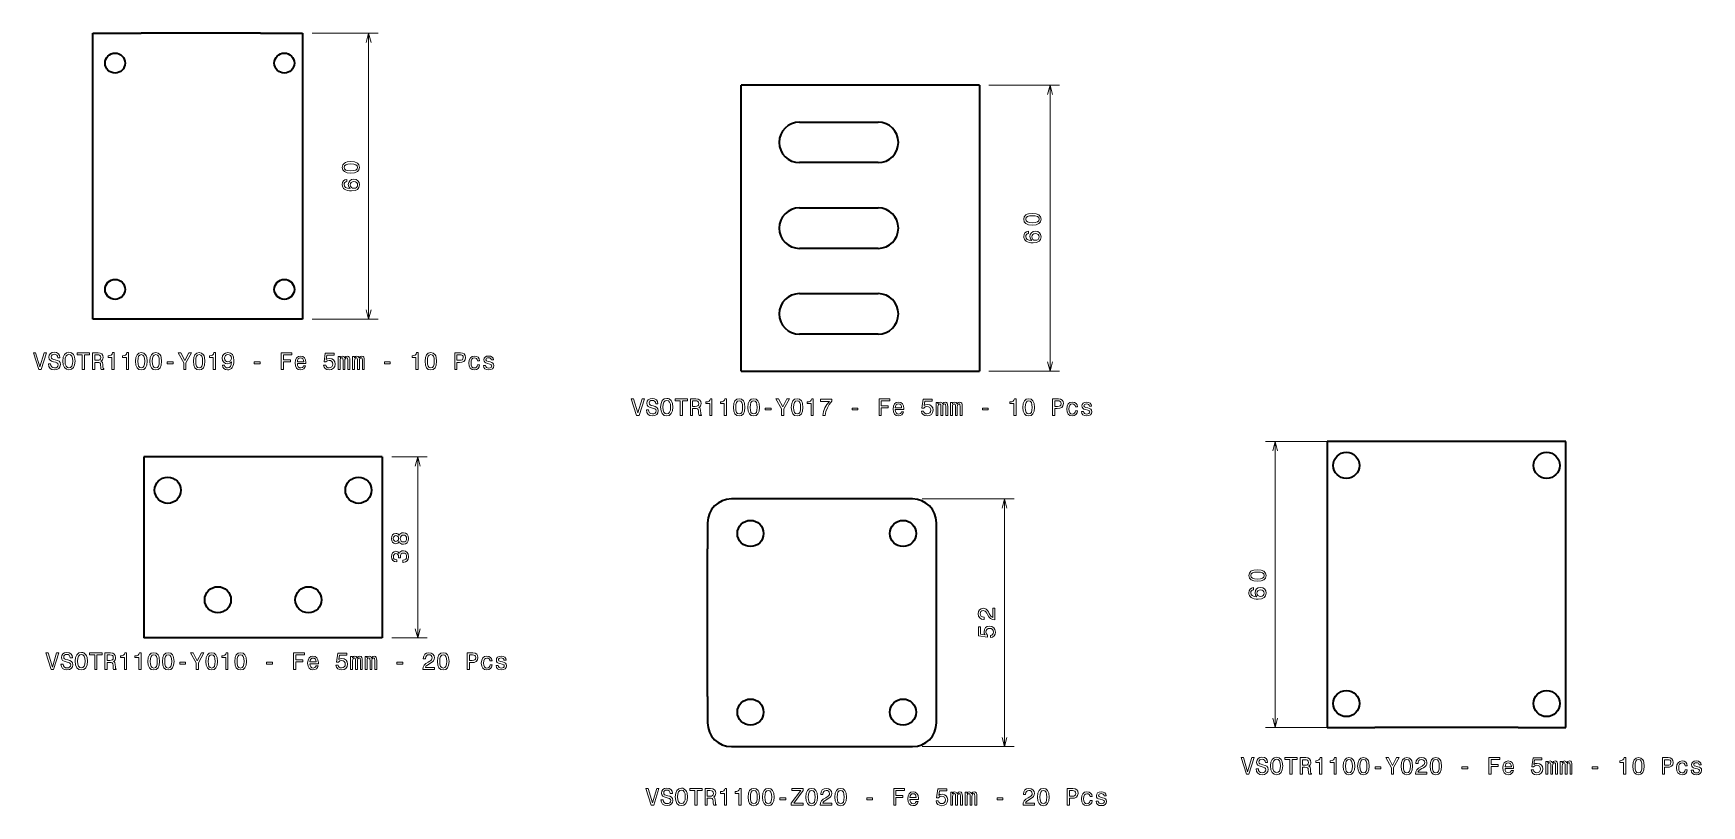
# Model space of a CAD drawing. Extents: x -67 to 283, y 136 to 298.
import ezdxf

# ---------------------------------------------------------------- set-up
doc = ezdxf.new("R2010")
doc.units = 0

msp = doc.modelspace()

# ---------------------------------------------------------------- linework, layer by layer
at = {"color": 7, "lineweight": 35, "ltscale": 0.254542}
for p, q in [((-54.61, 298.14), (-44.43, 298.14)), ((-44.43, 238.14), (-54.61, 238.14))]:
    msp.add_line(p, q, dxfattribs=at)
at = {"color": 7, "lineweight": 35}
for p, q in [((-54.61, 238.14), (-54.61, 298.14)), ((-19.43, 298.14), (-44.43, 298.14)), ((-10.61, 298.14), (-10.61, 238.14)), ((81.35, 227.24), (81.35, 287.24)), ((131.35, 287.24), (81.35, 287.24)), ((131.35, 287.24), (131.35, 227.24)), ((-19.43, 238.14), (-44.43, 238.14)), ((81.35, 227.24), (131.35, 227.24)), ((204.3, 212.44), (204.3, 152.44)), ((244.3, 212.44), (214.3, 212.44)), ((254.3, 152.44), (254.3, 212.44)), ((6.12, 209.22), (-43.88, 209.22)), ((-43.88, 209.22), (-43.88, 171.22)), ((6.12, 209.22), (6.12, 171.22)), ((117.33, 200.39), (79.33, 200.39)), ((74.33, 158.89), (74.33, 189.89)), ((122.33, 158.89), (122.33, 189.89)), ((6.12, 171.22), (-43.88, 171.22)), ((244.3, 152.44), (214.3, 152.44)), ((79.33, 148.39), (117.33, 148.39))]:
    msp.add_line(p, q, dxfattribs=at)
at = {"color": 7, "lineweight": 35, "ltscale": 0.220458}
for p, q in [((-19.43, 298.14), (-10.61, 298.14)), ((-10.61, 238.14), (-19.43, 238.14))]:
    msp.add_line(p, q, dxfattribs=at)
at = {"color": 7, "lineweight": 13, "ltscale": 0.345913}
for p, q in [((-8.61, 298.14), (5.23, 298.14)), ((-8.61, 238.14), (5.23, 238.14))]:
    msp.add_line(p, q, dxfattribs=at)
at = {"color": 7, "lineweight": 13}
for p, q in [((3.23, 238.14), (3.23, 298.14)), ((146.17, 227.24), (146.17, 287.24)), ((212.3, 212.44), (191.37, 212.44)), ((193.37, 152.44), (193.37, 212.44)), ((13.54, 171.22), (13.54, 209.22)), ((136.6, 148.39), (136.6, 200.39)), ((212.3, 152.44), (191.37, 152.44))]:
    msp.add_line(p, q, dxfattribs=at)
at = {"color": 7, "lineweight": 13, "ltscale": 0.370399}
msp.add_line((133.35, 287.24), (148.17, 287.24), dxfattribs=at)
at = {"color": 7, "lineweight": 35, "ltscale": 0.4125}
for p, q in [((93.6, 279.49), (110.1, 279.49)), ((110.1, 270.99), (93.6, 270.99)), ((93.6, 261.49), (110.1, 261.49)), ((110.1, 252.99), (93.6, 252.99)), ((93.6, 243.49), (110.1, 243.49)), ((110.1, 234.99), (93.6, 234.99))]:
    msp.add_line(p, q, dxfattribs=at)
at = {"color": 7, "lineweight": 13, "ltscale": 0.370364}
msp.add_line((133.35, 227.24), (148.17, 227.24), dxfattribs=at)
at = {"color": 7, "lineweight": 35, "ltscale": 0.25}
for p, q in [((214.3, 212.44), (204.3, 212.44)), ((254.3, 212.44), (244.3, 212.44)), ((204.3, 152.44), (214.3, 152.44)), ((244.3, 152.44), (254.3, 152.44))]:
    msp.add_line(p, q, dxfattribs=at)
at = {"color": 7, "lineweight": 13, "ltscale": 0.185465}
for p, q in [((8.12, 209.22), (15.54, 209.22)), ((8.12, 171.22), (15.54, 171.22))]:
    msp.add_line(p, q, dxfattribs=at)
at = {"color": 7, "lineweight": 13, "ltscale": 0.481663}
for p, q in [((119.33, 200.39), (138.6, 200.39)), ((119.33, 148.39), (138.6, 148.39))]:
    msp.add_line(p, q, dxfattribs=at)
at = {"color": 7, "lineweight": 35, "ltscale": 0.1375}
for p, q in [((74.33, 195.39), (74.33, 189.89)), ((122.33, 189.89), (122.33, 195.39)), ((74.33, 158.89), (74.33, 153.39)), ((122.33, 153.39), (122.33, 158.89))]:
    msp.add_line(p, q, dxfattribs=at)
at = {"color": 7, "lineweight": 13}
for points in [[(3.75, 296.2), (3.23, 298.14), (2.71, 296.2)], [(146.68, 285.31), (146.17, 287.24), (145.65, 285.31)], [(2.71, 240.07), (3.23, 238.14), (3.75, 240.07)], [(145.65, 229.17), (146.17, 227.24), (146.68, 229.17)], [(193.89, 210.51), (193.37, 212.44), (192.85, 210.51)], [(14.06, 207.29), (13.54, 209.22), (13.03, 207.29)], [(137.12, 198.45), (136.6, 200.39), (136.08, 198.45)], [(13.03, 173.15), (13.54, 171.22), (14.06, 173.15)], [(192.85, 154.37), (193.37, 152.44), (193.89, 154.37)], [(136.08, 150.32), (136.6, 148.39), (137.12, 150.32)]]:
    msp.add_lwpolyline(points, dxfattribs=at)
for points in [[(-0.48, 268.79), (0.31, 268.87), (0.88, 269.1), (1.22, 269.48), (1.33, 270), (1.22, 270.52), (0.88, 270.9), (0.31, 271.13), (-0.48, 271.22), (-1.27, 271.13), (-1.58, 271.04), (-1.84, 270.9), (-2.18, 270.52), (-2.3, 270), (-2.18, 269.48), (-1.83, 269.1), (-1.27, 268.87)], [(-0.48, 269.27), (-1.09, 269.31), (-1.53, 269.44), (-1.79, 269.67), (-1.88, 270), (-1.79, 270.34), (-1.53, 270.56), (-1.09, 270.69), (-0.48, 270.73), (0.13, 270.69), (0.57, 270.56), (0.83, 270.34), (0.92, 270), (0.83, 269.67), (0.57, 269.44), (0.13, 269.31)], [(-1.33, 267.48), (-1.74, 267.38), (-2.04, 267.16), (-2.23, 266.82), (-2.3, 266.37), (-2.26, 266.08), (-2.16, 265.82), (-2.01, 265.59), (-1.79, 265.4), (-1.51, 265.25), (-1.17, 265.14), (-0.77, 265.07), (-0.32, 265.05), (0.39, 265.13), (0.91, 265.38), (1.22, 265.77), (1.33, 266.32), (1.24, 266.81), (1, 267.18), (0.63, 267.42), (0.15, 267.51), (-0.32, 267.42), (-0.69, 267.19), (-0.92, 266.83), (-1.01, 266.39), (-0.9, 265.91), (-0.62, 265.55), (-1.17, 265.63), (-1.57, 265.79), (-1.81, 266.04), (-1.89, 266.38), (-1.85, 266.63), (-1.74, 266.82), (-1.56, 266.95), (-1.33, 267.02)], [(0.16, 267.02), (0.48, 266.96), (0.72, 266.82), (0.88, 266.6), (0.93, 266.31), (0.88, 266.02), (0.72, 265.79), (0.48, 265.64), (0.17, 265.6), (-0.15, 265.65), (-0.38, 265.79), (-0.54, 266.02), (-0.59, 266.33), (-0.54, 266.61), (-0.39, 266.82), (-0.15, 266.96)], [(142.46, 257.89), (143.25, 257.97), (143.81, 258.2), (144.16, 258.58), (144.27, 259.11), (144.16, 259.62), (143.81, 260), (143.25, 260.23), (142.46, 260.32), (141.67, 260.23), (141.36, 260.14), (141.1, 260), (140.76, 259.62), (140.64, 259.11), (140.76, 258.58), (141.1, 258.2), (141.67, 257.97)], [(142.46, 258.37), (141.85, 258.41), (141.41, 258.54), (141.15, 258.77), (141.06, 259.11), (141.15, 259.44), (141.41, 259.66), (141.85, 259.79), (142.46, 259.83), (143.07, 259.79), (143.51, 259.66), (143.77, 259.44), (143.85, 259.11), (143.77, 258.77), (143.51, 258.54), (143.07, 258.41)], [(141.61, 256.58), (141.2, 256.48), (140.9, 256.26), (140.71, 255.92), (140.64, 255.47), (140.68, 255.18), (140.77, 254.92), (140.93, 254.69), (141.15, 254.5), (141.43, 254.35), (141.77, 254.24), (142.16, 254.17), (142.61, 254.15), (143.33, 254.23), (143.85, 254.48), (144.16, 254.87), (144.27, 255.42), (144.18, 255.91), (143.94, 256.28), (143.57, 256.52), (143.09, 256.61), (142.61, 256.52), (142.24, 256.29), (142.01, 255.93), (141.93, 255.49), (142.03, 255.01), (142.32, 254.65), (141.77, 254.73), (141.37, 254.89), (141.13, 255.14), (141.05, 255.48), (141.09, 255.73), (141.2, 255.92), (141.37, 256.05), (141.61, 256.12)], [(143.1, 256.12), (143.41, 256.06), (143.66, 255.92), (143.82, 255.7), (143.87, 255.41), (143.82, 255.12), (143.66, 254.89), (143.42, 254.74), (143.1, 254.7), (142.79, 254.75), (142.55, 254.89), (142.4, 255.12), (142.35, 255.43), (142.4, 255.71), (142.55, 255.92), (142.78, 256.06)], [(-64.81, 231.09), (-65.68, 228.11), (-66.59, 231.09), (-67.07, 231.09), (-65.94, 227.59), (-65.43, 227.59), (-64.33, 231.09)], [(-63.44, 228.74), (-63.9, 228.74), (-63.8, 228.21), (-63.55, 227.81), (-63.16, 227.58), (-62.64, 227.49), (-62.12, 227.57), (-61.73, 227.79), (-61.48, 228.14), (-61.39, 228.6), (-61.47, 229.01), (-61.68, 229.28), (-62.02, 229.46), (-62.48, 229.59), (-62.87, 229.68), (-63.13, 229.79), (-63.28, 229.96), (-63.32, 230.21), (-63.28, 230.44), (-63.15, 230.61), (-62.94, 230.72), (-62.67, 230.76), (-62.39, 230.71), (-62.16, 230.58), (-62.02, 230.35), (-61.95, 230.04), (-61.49, 230.04), (-61.49, 230.05), (-61.57, 230.53), (-61.81, 230.88), (-62.18, 231.1), (-62.68, 231.18), (-63.14, 231.1), (-63.49, 230.89), (-63.72, 230.56), (-63.8, 230.14), (-63.73, 229.76), (-63.54, 229.5), (-63.24, 229.33), (-62.82, 229.2), (-62.42, 229.08), (-62.11, 228.97), (-61.92, 228.81), (-61.86, 228.55), (-61.92, 228.28), (-62.07, 228.08), (-62.31, 227.95), (-62.62, 227.91), (-62.96, 227.97), (-63.22, 228.13), (-63.39, 228.39)], [(-60.91, 229.34), (-60.82, 228.55), (-60.55, 227.97), (-60.15, 227.61), (-59.61, 227.49), (-59.08, 227.61), (-58.67, 227.97), (-58.41, 228.55), (-58.32, 229.34), (-58.41, 230.12), (-58.52, 230.44), (-58.67, 230.7), (-59.08, 231.06), (-59.33, 231.15), (-59.61, 231.18), (-60.15, 231.06), (-60.56, 230.7), (-60.82, 230.12)], [(-56.81, 227.59), (-56.34, 227.59), (-56.34, 230.66), (-55.28, 230.66), (-55.28, 231.09), (-57.87, 231.09), (-57.87, 230.66), (-56.81, 230.66)], [(-54.66, 227.59), (-54.19, 227.59), (-54.19, 229.06), (-53.72, 229.06), (-53.36, 229.05), (-53.14, 228.98), (-53.02, 228.81), (-52.97, 228.51), (-52.94, 228.06), (-52.91, 227.76), (-52.85, 227.59), (-52.32, 227.59), (-52.32, 227.68), (-52.44, 227.82), (-52.48, 228.09), (-52.52, 228.65), (-52.6, 229.07), (-52.72, 229.2), (-52.9, 229.3), (-52.7, 229.42), (-52.56, 229.6), (-52.47, 229.82), (-52.43, 230.09), (-52.51, 230.51), (-52.71, 230.83), (-53.04, 231.02), (-53.49, 231.09), (-54.66, 231.09)], [(-50.59, 227.59), (-50.14, 227.59), (-50.14, 231.11), (-50.48, 231.11), (-50.57, 230.8), (-50.75, 230.6), (-51.03, 230.48), (-51.41, 230.44), (-51.41, 230.08), (-50.59, 230.08)], [(-47.56, 227.59), (-47.1, 227.59), (-47.1, 231.11), (-47.44, 231.11), (-47.53, 230.8), (-47.71, 230.6), (-47.99, 230.48), (-48.38, 230.44), (-48.38, 230.08), (-47.56, 230.08)], [(-45.65, 229.3), (-45.57, 228.5), (-45.33, 227.94), (-44.96, 227.6), (-44.43, 227.49), (-43.91, 227.6), (-43.53, 227.94), (-43.3, 228.5), (-43.22, 229.3), (-43.3, 230.08), (-43.4, 230.4), (-43.53, 230.65), (-43.91, 231), (-44.43, 231.11), (-44.96, 231), (-45.33, 230.65), (-45.57, 230.08)], [(-42.61, 229.3), (-42.54, 228.5), (-42.3, 227.94), (-41.92, 227.6), (-41.4, 227.49), (-40.88, 227.6), (-40.5, 227.94), (-40.27, 228.5), (-40.18, 229.3), (-40.27, 230.08), (-40.36, 230.4), (-40.5, 230.65), (-40.88, 231), (-41.4, 231.11), (-41.92, 231), (-42.3, 230.65), (-42.54, 230.08)], [(-35.06, 227.59), (-35.06, 229), (-33.91, 231.09), (-34.44, 231.09), (-35.3, 229.43), (-36.17, 231.09), (-36.73, 231.09), (-35.53, 228.97), (-35.53, 227.59)], [(-33.5, 229.3), (-33.43, 228.5), (-33.19, 227.94), (-32.81, 227.6), (-32.29, 227.49), (-31.77, 227.6), (-31.39, 227.94), (-31.16, 228.5), (-31.08, 229.3), (-31.16, 230.08), (-31.25, 230.4), (-31.39, 230.65), (-31.77, 231), (-32.29, 231.11), (-32.81, 231), (-33.19, 230.65), (-33.43, 230.08)], [(-29.34, 227.59), (-28.88, 227.59), (-28.88, 231.11), (-29.23, 231.11), (-29.32, 230.8), (-29.5, 230.6), (-29.78, 230.48), (-30.16, 230.44), (-30.16, 230.08), (-29.34, 230.08)], [(-27.43, 228.45), (-27.35, 228.06), (-27.13, 227.75), (-26.79, 227.56), (-26.34, 227.49), (-26.04, 227.52), (-25.77, 227.61), (-25.54, 227.77), (-25.35, 227.99), (-25.2, 228.27), (-25.09, 228.61), (-25.02, 229), (-25, 229.46), (-25.09, 230.17), (-25.33, 230.69), (-25.73, 231), (-26.27, 231.11), (-26.76, 231.02), (-27.13, 230.78), (-27.38, 230.41), (-27.46, 229.94), (-27.38, 229.45), (-27.14, 229.08), (-26.79, 228.85), (-26.34, 228.78), (-25.86, 228.87), (-25.5, 229.16), (-25.58, 228.6), (-25.75, 228.21), (-25.99, 227.97), (-26.33, 227.89), (-26.59, 227.93), (-26.79, 228.04), (-26.91, 228.22), (-26.96, 228.45)], [(-15.1, 227.59), (-14.64, 227.59), (-14.64, 229.19), (-13.16, 229.19), (-13.16, 229.61), (-14.64, 229.61), (-14.64, 230.66), (-12.83, 230.66), (-12.83, 231.09), (-15.1, 231.09)], [(-6.21, 228.5), (-6.1, 228.09), (-5.86, 227.76), (-5.49, 227.56), (-5.03, 227.49), (-4.52, 227.58), (-4.12, 227.82), (-3.87, 228.22), (-3.77, 228.72), (-3.86, 229.19), (-4.1, 229.56), (-4.48, 229.79), (-4.97, 229.88), (-5.35, 229.82), (-5.64, 229.65), (-5.5, 230.6), (-3.96, 230.6), (-3.96, 231.01), (-5.84, 231.01), (-6.11, 229.15), (-5.71, 229.15), (-5.42, 229.39), (-5.04, 229.48), (-4.72, 229.42), (-4.47, 229.26), (-4.32, 229.01), (-4.26, 228.7), (-4.32, 228.38), (-4.48, 228.13), (-4.73, 227.97), (-5.04, 227.92), (-5.31, 227.95), (-5.52, 228.07), (-5.67, 228.25), (-5.74, 228.5)], [(13.16, 227.59), (13.62, 227.59), (13.62, 231.11), (13.28, 231.11), (13.19, 230.8), (13.01, 230.6), (12.73, 230.48), (12.35, 230.44), (12.35, 230.08), (13.16, 230.08)], [(15.07, 229.3), (15.15, 228.5), (15.39, 227.94), (15.76, 227.6), (16.29, 227.49), (16.81, 227.6), (17.19, 227.94), (17.42, 228.5), (17.5, 229.3), (17.42, 230.08), (17.32, 230.4), (17.19, 230.65), (16.81, 231), (16.29, 231.11), (15.76, 231), (15.39, 230.65), (15.15, 230.08)], [(21.3, 227.59), (21.76, 227.59), (21.76, 229.06), (22.28, 229.06), (22.79, 229.09), (23.21, 229.27), (23.48, 229.61), (23.57, 230.08), (23.5, 230.51), (23.29, 230.83), (22.96, 231.02), (22.51, 231.09), (21.3, 231.09)], [(-60.42, 229.34), (-60.37, 229.95), (-60.2, 230.4), (-59.94, 230.67), (-59.61, 230.76), (-59.28, 230.67), (-59.03, 230.39), (-58.86, 229.94), (-58.8, 229.34), (-58.86, 228.73), (-59.03, 228.28), (-59.28, 228), (-59.61, 227.91), (-59.94, 228), (-60.2, 228.28), (-60.37, 228.72)], [(-53.63, 230.66), (-53.32, 230.63), (-53.1, 230.53), (-52.96, 230.35), (-52.92, 230.08), (-52.97, 229.78), (-53.11, 229.61), (-53.34, 229.52), (-53.66, 229.49), (-54.19, 229.49), (-54.19, 230.66)], [(-45.16, 229.3), (-45.12, 229.91), (-45, 230.34), (-44.77, 230.6), (-44.43, 230.69), (-44.1, 230.6), (-43.87, 230.34), (-43.75, 229.91), (-43.71, 229.3), (-43.75, 228.68), (-43.87, 228.24), (-44.1, 227.98), (-44.43, 227.9), (-44.77, 227.98), (-45, 228.24), (-45.12, 228.68)], [(-42.13, 229.3), (-42.09, 229.91), (-41.96, 230.34), (-41.73, 230.6), (-41.4, 230.69), (-41.06, 230.6), (-40.84, 230.34), (-40.71, 229.91), (-40.67, 229.3), (-40.71, 228.68), (-40.84, 228.24), (-41.06, 227.98), (-41.4, 227.9), (-41.73, 227.98), (-41.96, 228.24), (-42.09, 228.68)], [(-38.97, 228.74), (-37.75, 228.74), (-37.75, 229.14), (-38.97, 229.14)], [(-33.02, 229.3), (-32.98, 229.91), (-32.85, 230.34), (-32.63, 230.6), (-32.29, 230.69), (-31.95, 230.6), (-31.73, 230.34), (-31.6, 229.91), (-31.56, 229.3), (-31.6, 228.68), (-31.73, 228.24), (-31.95, 227.98), (-32.29, 227.9), (-32.63, 227.98), (-32.85, 228.24), (-32.98, 228.68)], [(-26.97, 229.94), (-26.92, 230.25), (-26.77, 230.5), (-26.55, 230.66), (-26.27, 230.71), (-25.97, 230.66), (-25.74, 230.5), (-25.6, 230.26), (-25.54, 229.95), (-25.6, 229.63), (-25.74, 229.39), (-25.97, 229.25), (-26.28, 229.19), (-26.56, 229.25), (-26.77, 229.39), (-26.92, 229.62)], [(-20.75, 228.74), (-19.53, 228.74), (-19.53, 229.14), (-20.75, 229.14)], [(-11.69, 228.81), (-9.92, 228.81), (-9.91, 229.02), (-9.99, 229.6), (-10.21, 230.03), (-10.57, 230.29), (-11.04, 230.39), (-11.49, 230.29), (-11.85, 230.01), (-12.07, 229.55), (-12.15, 228.94), (-12.08, 228.32), (-11.85, 227.87), (-11.5, 227.59), (-11.05, 227.49), (-10.66, 227.56), (-10.33, 227.73), (-10.1, 228), (-9.96, 228.36), (-10.4, 228.36), (-10.49, 228.16), (-10.62, 228.01), (-10.99, 227.89), (-11.28, 227.94), (-11.5, 228.12), (-11.64, 228.41), (-11.69, 228.8)], [(-11.69, 229.18), (-11.64, 229.53), (-11.5, 229.79), (-11.29, 229.95), (-11.02, 230), (-10.75, 229.95), (-10.55, 229.79), (-10.42, 229.53), (-10.37, 229.18)], [(-3.15, 227.59), (-2.74, 227.59), (-2.74, 229.4), (-2.71, 229.67), (-2.64, 229.87), (-2.52, 229.98), (-2.37, 230.03), (-2.25, 229.99), (-2.17, 229.89), (-2.13, 229.71), (-2.11, 229.49), (-2.11, 227.59), (-1.73, 227.59), (-1.73, 229.4), (-1.71, 229.66), (-1.63, 229.86), (-1.51, 229.98), (-1.36, 230.03), (-1.24, 229.99), (-1.16, 229.89), (-1.1, 229.49), (-1.1, 227.59), (-0.7, 227.59), (-0.7, 229.46), (-0.72, 229.85), (-0.8, 230.14), (-0.96, 230.32), (-1.23, 230.39), (-1.53, 230.29), (-1.77, 230), (-1.96, 230.28), (-2.27, 230.39), (-2.56, 230.29), (-2.75, 230.01), (-2.75, 230.29), (-3.15, 230.29)], [(-0.11, 227.59), (0.3, 227.59), (0.3, 229.4), (0.32, 229.67), (0.4, 229.87), (0.51, 229.98), (0.67, 230.03), (0.79, 229.99), (0.87, 229.89), (0.91, 229.71), (0.92, 229.49), (0.92, 227.59), (1.31, 227.59), (1.31, 229.4), (1.33, 229.66), (1.41, 229.86), (1.53, 229.98), (1.68, 230.03), (1.8, 229.99), (1.88, 229.89), (1.93, 229.49), (1.93, 227.59), (2.34, 227.59), (2.34, 229.46), (2.31, 229.85), (2.23, 230.14), (2.07, 230.32), (1.81, 230.39), (1.5, 230.29), (1.27, 230), (1.08, 230.28), (0.77, 230.39), (0.48, 230.29), (0.28, 230.01), (0.28, 230.29), (-0.11, 230.29)], [(6.57, 228.74), (7.79, 228.74), (7.79, 229.14), (6.57, 229.14)], [(15.56, 229.3), (15.6, 229.91), (15.72, 230.34), (15.95, 230.6), (16.29, 230.69), (16.62, 230.6), (16.85, 230.34), (16.98, 229.91), (17.02, 229.3), (16.98, 228.68), (16.85, 228.24), (16.62, 227.98), (16.29, 227.9), (15.95, 227.98), (15.72, 228.24), (15.6, 228.68)], [(22.38, 230.66), (22.68, 230.63), (22.91, 230.53), (23.04, 230.35), (23.08, 230.08), (23.03, 229.78), (22.9, 229.61), (22.66, 229.52), (22.35, 229.49), (21.76, 229.49), (21.76, 230.66)], [(26.08, 229.4), (26.52, 229.4), (26.43, 229.8), (26.21, 230.12), (25.87, 230.31), (25.43, 230.39), (24.95, 230.29), (24.58, 230.01), (24.35, 229.55), (24.27, 228.93), (24.34, 228.32), (24.57, 227.87), (24.93, 227.59), (25.42, 227.49), (25.85, 227.57), (26.19, 227.78), (26.42, 228.11), (26.52, 228.55), (26.1, 228.55), (26.02, 228.27), (25.88, 228.06), (25.68, 227.93), (25.43, 227.89), (25.12, 227.95), (24.9, 228.16), (24.77, 228.48), (24.72, 228.95), (24.77, 229.4), (24.91, 229.73), (25.13, 229.93), (25.43, 230), (25.69, 229.96), (25.89, 229.84), (26.02, 229.65)], [(28.72, 229.16), (28.29, 229.27), (27.97, 229.38), (27.86, 229.62), (27.89, 229.78), (28, 229.91), (28.17, 229.98), (28.42, 230.01), (28.66, 229.98), (28.84, 229.89), (28.96, 229.75), (29.01, 229.57), (29.45, 229.57), (29.45, 229.58), (29.37, 229.91), (29.16, 230.17), (28.84, 230.33), (28.42, 230.39), (27.99, 230.33), (27.68, 230.16), (27.48, 229.92), (27.42, 229.6), (27.46, 229.3), (27.61, 229.09), (27.84, 228.94), (28.18, 228.83), (28.67, 228.71), (28.97, 228.58), (29.05, 228.48), (29.08, 228.33), (29.04, 228.15), (28.92, 228), (28.72, 227.91), (28.46, 227.88), (28.18, 227.91), (27.98, 228.02), (27.84, 228.19), (27.79, 228.43), (27.36, 228.43), (27.43, 228.02), (27.64, 227.73), (27.96, 227.56), (28.42, 227.49), (28.89, 227.56), (29.24, 227.73), (29.45, 228.01), (29.53, 228.38), (29.47, 228.7), (29.32, 228.92), (29.06, 229.06)], [(60.59, 221.42), (59.71, 218.44), (58.81, 221.42), (58.33, 221.42), (59.46, 217.91), (59.96, 217.91), (61.07, 221.42)], [(61.95, 219.07), (61.49, 219.07), (61.59, 218.54), (61.84, 218.14), (62.23, 217.9), (62.76, 217.82), (63.28, 217.9), (63.66, 218.12), (63.91, 218.47), (64, 218.93), (63.93, 219.34), (63.71, 219.61), (63.37, 219.79), (62.91, 219.92), (62.52, 220.01), (62.26, 220.12), (62.12, 220.29), (62.07, 220.54), (62.12, 220.76), (62.25, 220.94), (62.45, 221.05), (62.73, 221.09), (63.01, 221.04), (63.23, 220.91), (63.38, 220.68), (63.45, 220.37), (63.91, 220.37), (63.91, 220.38), (63.83, 220.85), (63.59, 221.21), (63.22, 221.43), (62.71, 221.51), (62.26, 221.43), (61.9, 221.22), (61.68, 220.89), (61.6, 220.47), (61.66, 220.09), (61.85, 219.83), (62.16, 219.66), (62.57, 219.53), (62.98, 219.41), (63.29, 219.3), (63.47, 219.14), (63.54, 218.88), (63.48, 218.61), (63.32, 218.41), (63.08, 218.28), (62.78, 218.24), (62.43, 218.3), (62.17, 218.46), (62.01, 218.72)], [(64.49, 219.66), (64.58, 218.88), (64.84, 218.3), (65.25, 217.94), (65.78, 217.82), (66.31, 217.94), (66.73, 218.3), (66.98, 218.88), (67.08, 219.66), (66.98, 220.45), (66.87, 220.76), (66.73, 221.03), (66.31, 221.38), (66.06, 221.48), (65.78, 221.51), (65.24, 221.38), (64.83, 221.03), (64.58, 220.45)], [(64.97, 219.66), (65.03, 220.28), (65.19, 220.72), (65.45, 221), (65.78, 221.09), (66.11, 221), (66.37, 220.72), (66.53, 220.27), (66.59, 219.66), (66.53, 219.05), (66.37, 218.61), (66.11, 218.33), (65.78, 218.24), (65.45, 218.33), (65.19, 218.61), (65.03, 219.05)], [(68.59, 217.91), (69.05, 217.91), (69.05, 220.99), (70.11, 220.99), (70.11, 221.41), (67.52, 221.41), (67.52, 220.99), (68.59, 220.99)], [(70.73, 217.91), (71.2, 217.91), (71.2, 219.39), (71.68, 219.39), (72.03, 219.38), (72.25, 219.31), (72.37, 219.14), (72.42, 218.84), (72.45, 218.39), (72.48, 218.09), (72.54, 217.91), (73.07, 217.91), (73.07, 218.01), (72.95, 218.15), (72.91, 218.41), (72.88, 218.98), (72.79, 219.4), (72.68, 219.53), (72.49, 219.62), (72.7, 219.75), (72.84, 219.93), (72.93, 220.15), (72.96, 220.42), (72.89, 220.84), (72.69, 221.16), (72.35, 221.35), (71.9, 221.41), (70.73, 221.41)], [(71.77, 220.99), (72.08, 220.96), (72.29, 220.86), (72.43, 220.68), (72.47, 220.41), (72.42, 220.11), (72.29, 219.94), (72.06, 219.85), (71.74, 219.82), (71.2, 219.82), (71.2, 220.99)], [(74.8, 217.91), (75.26, 217.91), (75.26, 221.44), (74.92, 221.44), (74.82, 221.13), (74.64, 220.93), (74.37, 220.8), (73.98, 220.76), (73.98, 220.41), (74.8, 220.41)], [(77.84, 217.91), (78.29, 217.91), (78.29, 221.44), (77.95, 221.44), (77.86, 221.13), (77.68, 220.93), (77.4, 220.8), (77.02, 220.76), (77.02, 220.41), (77.84, 220.41)], [(79.75, 219.62), (79.82, 218.83), (80.06, 218.27), (80.44, 217.92), (80.96, 217.81), (81.48, 217.92), (81.86, 218.27), (82.09, 218.83), (82.17, 219.62), (82.09, 220.41), (82, 220.72), (81.86, 220.98), (81.48, 221.32), (80.96, 221.44), (80.44, 221.32), (80.06, 220.98), (79.82, 220.41)], [(80.23, 219.62), (80.27, 220.23), (80.4, 220.67), (80.62, 220.93), (80.96, 221.02), (81.3, 220.93), (81.52, 220.67), (81.65, 220.23), (81.69, 219.62), (81.65, 219.01), (81.52, 218.57), (81.3, 218.31), (80.96, 218.23), (80.62, 218.31), (80.4, 218.57), (80.27, 219.01)], [(82.78, 219.62), (82.86, 218.83), (83.1, 218.27), (83.47, 217.92), (84, 217.81), (84.52, 217.92), (84.9, 218.27), (85.13, 218.83), (85.21, 219.62), (85.13, 220.41), (85.03, 220.72), (84.9, 220.98), (84.52, 221.32), (84, 221.44), (83.47, 221.32), (83.1, 220.98), (82.86, 220.41)], [(83.27, 219.62), (83.31, 220.23), (83.43, 220.67), (83.66, 220.93), (84, 221.02), (84.33, 220.93), (84.56, 220.67), (84.68, 220.23), (84.72, 219.62), (84.68, 219.01), (84.56, 218.57), (84.33, 218.31), (84, 218.23), (83.66, 218.31), (83.43, 218.57), (83.31, 219.01)], [(90.33, 217.91), (90.33, 219.33), (91.48, 221.42), (90.96, 221.42), (90.1, 219.76), (89.22, 221.42), (88.66, 221.42), (89.86, 219.3), (89.86, 217.91)], [(91.89, 219.62), (91.97, 218.83), (92.2, 218.27), (92.58, 217.92), (93.11, 217.81), (93.63, 217.92), (94, 218.27), (94.24, 218.83), (94.32, 219.62), (94.24, 220.41), (94.14, 220.72), (94, 220.98), (93.63, 221.32), (93.11, 221.44), (92.58, 221.32), (92.2, 220.98), (91.97, 220.41)], [(92.38, 219.62), (92.42, 220.23), (92.54, 220.67), (92.77, 220.93), (93.11, 221.02), (93.44, 220.93), (93.67, 220.67), (93.79, 220.23), (93.83, 219.62), (93.79, 219.01), (93.67, 218.57), (93.44, 218.31), (93.11, 218.23), (92.77, 218.31), (92.54, 218.57), (92.42, 219.01)], [(96.05, 217.91), (96.51, 217.91), (96.51, 221.44), (96.17, 221.44), (96.08, 221.13), (95.9, 220.93), (95.62, 220.8), (95.23, 220.76), (95.23, 220.41), (96.05, 220.41)], [(98.48, 217.91), (98.99, 217.91), (99.15, 218.75), (99.45, 219.52), (99.86, 220.24), (100.4, 220.92), (100.4, 221.34), (98, 221.34), (98, 220.88), (99.92, 220.88), (99.36, 220.2), (98.94, 219.49), (98.65, 218.73)], [(110.29, 217.91), (110.76, 217.91), (110.76, 219.52), (112.23, 219.52), (112.23, 219.94), (110.76, 219.94), (110.76, 220.99), (112.57, 220.99), (112.57, 221.41), (110.29, 221.41)], [(113.7, 219.14), (115.48, 219.14), (115.48, 219.35), (115.4, 219.93), (115.18, 220.36), (114.83, 220.62), (114.36, 220.72), (113.9, 220.62), (113.55, 220.34), (113.32, 219.88), (113.24, 219.27), (113.31, 218.65), (113.54, 218.2), (113.89, 217.91), (114.34, 217.82), (114.74, 217.88), (115.06, 218.06), (115.3, 218.33), (115.43, 218.69), (114.99, 218.69), (114.9, 218.49), (114.77, 218.34), (114.4, 218.22), (114.11, 218.27), (113.89, 218.45), (113.75, 218.74), (113.7, 219.13)], [(119.18, 218.83), (119.29, 218.41), (119.54, 218.09), (119.9, 217.89), (120.37, 217.81), (120.87, 217.9), (121.27, 218.15), (121.53, 218.55), (121.62, 219.05), (121.54, 219.52), (121.29, 219.89), (120.91, 220.12), (120.43, 220.21), (120.05, 220.15), (119.76, 219.98), (119.9, 220.93), (121.43, 220.93), (121.43, 221.34), (119.56, 221.34), (119.28, 219.48), (119.68, 219.48), (119.98, 219.72), (120.35, 219.81), (120.67, 219.75), (120.92, 219.59), (121.08, 219.34), (121.13, 219.02), (121.08, 218.71), (120.91, 218.46), (120.67, 218.3), (120.35, 218.25), (120.08, 218.28), (119.88, 218.4), (119.72, 218.58), (119.65, 218.83)], [(122.25, 217.91), (122.65, 217.91), (122.65, 219.73), (122.68, 220), (122.76, 220.19), (122.87, 220.31), (123.02, 220.36), (123.14, 220.32), (123.22, 220.21), (123.27, 220.04), (123.28, 219.82), (123.28, 217.91), (123.66, 217.91), (123.66, 219.73), (123.69, 219.99), (123.76, 220.19), (123.89, 220.31), (124.04, 220.36), (124.16, 220.32), (124.24, 220.21), (124.29, 219.82), (124.29, 217.91), (124.7, 217.91), (124.7, 219.79), (124.67, 220.17), (124.59, 220.47), (124.43, 220.65), (124.17, 220.72), (123.86, 220.62), (123.62, 220.33), (123.44, 220.61), (123.12, 220.72), (122.84, 220.62), (122.64, 220.34), (122.64, 220.62), (122.25, 220.62)], [(125.28, 217.91), (125.69, 217.91), (125.69, 219.73), (125.72, 220), (125.79, 220.19), (125.91, 220.31), (126.06, 220.36), (126.18, 220.32), (126.26, 220.21), (126.3, 220.04), (126.32, 219.82), (126.32, 217.91), (126.7, 217.91), (126.7, 219.73), (126.72, 219.99), (126.8, 220.19), (126.92, 220.31), (127.07, 220.36), (127.19, 220.32), (127.27, 220.21), (127.32, 219.82), (127.32, 217.91), (127.73, 217.91), (127.73, 219.79), (127.71, 220.17), (127.63, 220.47), (127.47, 220.65), (127.2, 220.72), (126.9, 220.62), (126.66, 220.33), (126.47, 220.61), (126.16, 220.72), (125.87, 220.62), (125.68, 220.34), (125.68, 220.62), (125.28, 220.62)], [(138.56, 217.91), (139.02, 217.91), (139.02, 221.44), (138.67, 221.44), (138.58, 221.13), (138.4, 220.93), (138.12, 220.8), (137.74, 220.76), (137.74, 220.41), (138.56, 220.41)], [(140.47, 219.62), (140.54, 218.83), (140.78, 218.27), (141.16, 217.92), (141.68, 217.81), (142.2, 217.92), (142.58, 218.27), (142.81, 218.83), (142.89, 219.62), (142.81, 220.41), (142.72, 220.72), (142.58, 220.98), (142.2, 221.32), (141.68, 221.44), (141.16, 221.32), (140.78, 220.98), (140.54, 220.41)], [(140.95, 219.62), (140.99, 220.23), (141.12, 220.67), (141.35, 220.93), (141.68, 221.02), (142.02, 220.93), (142.24, 220.67), (142.37, 220.23), (142.41, 219.62), (142.37, 219.01), (142.24, 218.57), (142.02, 218.31), (141.68, 218.23), (141.35, 218.31), (141.12, 218.57), (140.99, 219.01)], [(146.69, 217.91), (147.15, 217.91), (147.15, 219.39), (147.67, 219.39), (148.19, 219.42), (148.6, 219.59), (148.87, 219.94), (148.96, 220.41), (148.89, 220.84), (148.69, 221.16), (148.36, 221.35), (147.9, 221.41), (146.69, 221.41)], [(147.78, 220.99), (148.08, 220.96), (148.3, 220.86), (148.43, 220.68), (148.48, 220.41), (148.43, 220.11), (148.29, 219.94), (148.06, 219.85), (147.74, 219.82), (147.15, 219.82), (147.15, 220.99)], [(151.47, 219.73), (151.91, 219.73), (151.82, 220.13), (151.6, 220.45), (151.27, 220.64), (150.83, 220.72), (150.34, 220.62), (149.97, 220.34), (149.74, 219.88), (149.66, 219.26), (149.74, 218.65), (149.96, 218.2), (150.32, 217.91), (150.81, 217.82), (151.24, 217.89), (151.58, 218.11), (151.81, 218.44), (151.92, 218.88), (151.49, 218.88), (151.42, 218.6), (151.28, 218.39), (151.07, 218.26), (150.83, 218.22), (150.52, 218.28), (150.3, 218.48), (150.16, 218.81), (150.12, 219.28), (150.16, 219.73), (150.3, 220.06), (150.53, 220.26), (150.83, 220.33), (151.09, 220.29), (151.29, 220.17), (151.42, 219.98)], [(154.11, 219.49), (153.68, 219.59), (153.36, 219.71), (153.26, 219.95), (153.29, 220.11), (153.39, 220.23), (153.56, 220.31), (153.81, 220.34), (154.05, 220.31), (154.24, 220.22), (154.36, 220.08), (154.41, 219.9), (154.84, 219.9), (154.84, 219.91), (154.77, 220.24), (154.56, 220.5), (154.24, 220.66), (153.81, 220.72), (153.38, 220.66), (153.07, 220.49), (152.87, 220.24), (152.81, 219.93), (152.86, 219.63), (153, 219.42), (153.23, 219.27), (153.57, 219.16), (154.06, 219.04), (154.37, 218.91), (154.45, 218.81), (154.48, 218.66), (154.43, 218.47), (154.31, 218.33), (154.11, 218.24), (153.85, 218.21), (153.57, 218.24), (153.37, 218.35), (153.24, 218.52), (153.18, 218.76), (152.75, 218.76), (152.82, 218.35), (153.03, 218.06), (153.36, 217.88), (153.81, 217.82), (154.29, 217.88), (154.63, 218.06), (154.85, 218.34), (154.92, 218.71), (154.87, 219.03), (154.71, 219.25), (154.45, 219.39)], [(86.42, 219.07), (87.64, 219.07), (87.64, 219.47), (86.42, 219.47)], [(104.64, 219.07), (105.86, 219.07), (105.86, 219.47), (104.64, 219.47)], [(113.7, 219.51), (113.76, 219.86), (113.89, 220.12), (114.1, 220.28), (114.37, 220.33), (114.64, 220.28), (114.85, 220.12), (114.97, 219.86), (115.02, 219.51)], [(131.96, 219.07), (133.19, 219.07), (133.19, 219.47), (131.96, 219.47)], [(9.66, 191.46), (9.8, 191.21), (9.99, 191.03), (10.24, 190.92), (10.54, 190.88), (10.99, 190.96), (11.34, 191.2), (11.56, 191.57), (11.64, 192.09), (11.56, 192.6), (11.34, 192.98), (10.99, 193.21), (10.54, 193.29), (10.24, 193.25), (9.99, 193.15), (9.8, 192.97), (9.66, 192.71), (9.54, 192.92), (9.37, 193.06), (9.17, 193.14), (8.92, 193.17), (8.56, 193.09), (8.28, 192.88), (8.09, 192.54), (8.02, 192.09), (8.09, 191.63), (8.28, 191.29), (8.56, 191.08), (8.92, 191), (9.17, 191.02), (9.37, 191.11)], [(8.96, 191.48), (8.74, 191.52), (8.57, 191.64), (8.46, 191.83), (8.42, 192.09), (8.46, 192.34), (8.57, 192.53), (8.74, 192.65), (8.96, 192.7), (9.19, 192.65), (9.36, 192.53), (9.48, 192.34), (9.52, 192.09), (9.48, 191.83), (9.36, 191.64), (9.19, 191.52)], [(10.53, 191.37), (10.26, 191.41), (10.06, 191.56), (9.93, 191.79), (9.88, 192.09), (9.93, 192.39), (10.06, 192.61), (10.26, 192.76), (10.53, 192.81), (10.82, 192.76), (11.03, 192.61), (11.17, 192.39), (11.22, 192.09), (11.17, 191.79), (11.03, 191.56), (10.82, 191.41)], [(10.44, 187.08), (10.48, 187.08), (10.96, 187.16), (11.33, 187.4), (11.56, 187.77), (11.64, 188.27), (11.56, 188.79), (11.34, 189.18), (10.98, 189.44), (10.53, 189.53), (10.23, 189.49), (9.99, 189.38), (9.8, 189.19), (9.67, 188.95), (9.39, 189.28), (8.96, 189.4), (8.57, 189.32), (8.27, 189.1), (8.08, 188.75), (8.02, 188.27), (8.1, 187.81), (8.32, 187.47), (8.67, 187.24), (9.14, 187.16), (9.18, 187.16), (9.18, 187.61), (8.85, 187.65), (8.62, 187.78), (8.48, 187.99), (8.43, 188.29), (8.47, 188.55), (8.58, 188.75), (8.75, 188.86), (8.98, 188.91), (9.23, 188.86), (9.39, 188.74), (9.5, 188.53), (9.53, 188.24), (9.52, 188.05), (9.92, 188.05), (9.91, 188.29), (9.95, 188.61), (10.08, 188.85), (10.27, 188.99), (10.53, 189.04), (10.82, 188.98), (11.04, 188.84), (11.17, 188.6), (11.22, 188.3), (11.17, 187.98), (11.02, 187.75), (10.78, 187.6), (10.44, 187.55)], [(189.66, 183.1), (190.45, 183.17), (191.02, 183.41), (191.36, 183.79), (191.47, 184.31), (191.36, 184.83), (191.02, 185.21), (190.45, 185.44), (189.66, 185.52), (188.87, 185.44), (188.56, 185.34), (188.3, 185.21), (187.96, 184.83), (187.84, 184.31), (187.96, 183.79), (188.31, 183.41), (188.87, 183.17)], [(189.66, 183.58), (189.05, 183.62), (188.61, 183.75), (188.35, 183.97), (188.26, 184.31), (188.35, 184.64), (188.61, 184.87), (189.05, 185), (189.66, 185.04), (190.28, 185), (190.71, 184.87), (190.97, 184.64), (191.06, 184.31), (190.97, 183.97), (190.71, 183.75), (190.28, 183.62)], [(188.81, 181.79), (188.4, 181.69), (188.1, 181.47), (187.91, 181.12), (187.84, 180.68), (187.88, 180.38), (187.98, 180.13), (188.13, 179.9), (188.35, 179.71), (188.63, 179.56), (188.97, 179.44), (189.37, 179.37), (189.82, 179.35), (190.53, 179.43), (191.05, 179.68), (191.36, 180.08), (191.47, 180.63), (191.38, 181.11), (191.14, 181.49), (190.77, 181.73), (190.3, 181.82), (189.82, 181.73), (189.45, 181.5), (189.22, 181.14), (189.14, 180.7), (189.24, 180.22), (189.52, 179.86), (188.97, 179.93), (188.57, 180.1), (188.33, 180.34), (188.25, 180.69), (188.29, 180.94), (188.4, 181.13), (188.58, 181.26), (188.81, 181.32)], [(190.3, 181.33), (190.62, 181.27), (190.86, 181.13), (191.02, 180.9), (191.07, 180.62), (191.02, 180.32), (190.87, 180.1), (190.62, 179.95), (190.31, 179.9), (189.99, 179.95), (189.76, 180.1), (189.6, 180.33), (189.55, 180.64), (189.6, 180.91), (189.75, 181.13), (189.99, 181.27)], [(134.6, 175.02), (134.6, 177.43), (134.17, 177.43), (134.17, 175.53), (133.93, 175.63), (133.73, 175.81), (133.38, 176.37), (133.22, 176.67), (133.01, 177), (132.76, 177.24), (132.46, 177.38), (132.12, 177.43), (131.7, 177.34), (131.36, 177.11), (131.15, 176.74), (131.08, 176.27), (131.16, 175.79), (131.4, 175.42), (131.78, 175.18), (132.28, 175.1), (132.35, 175.1), (132.35, 175.56), (132.31, 175.56), (131.96, 175.61), (131.71, 175.74), (131.55, 175.96), (131.49, 176.25), (131.55, 176.54), (131.67, 176.76), (131.87, 176.9), (132.12, 176.95), (132.35, 176.91), (132.54, 176.82), (132.72, 176.66), (132.87, 176.43), (133.03, 176.14), (133.34, 175.64), (133.67, 175.29), (134.08, 175.09), (134.59, 175.02)], [(133.69, 171.27), (134.1, 171.38), (134.42, 171.62), (134.63, 171.99), (134.7, 172.45), (134.61, 172.96), (134.36, 173.36), (133.97, 173.61), (133.47, 173.71), (133, 173.62), (132.63, 173.38), (132.39, 173), (132.31, 172.51), (132.37, 172.13), (132.53, 171.84), (131.59, 171.98), (131.59, 173.52), (131.18, 173.52), (131.18, 171.64), (133.03, 171.37), (133.03, 171.77), (132.8, 172.06), (132.71, 172.44), (132.77, 172.76), (132.93, 173.01), (133.17, 173.16), (133.49, 173.22), (133.81, 173.16), (134.06, 173), (134.21, 172.75), (134.27, 172.44), (134.23, 172.17), (134.12, 171.96), (133.94, 171.81), (133.69, 171.74)], [(-62.19, 168.09), (-63.07, 165.11), (-63.97, 168.09), (-64.45, 168.09), (-63.32, 164.59), (-62.82, 164.59), (-61.71, 168.09)], [(-60.83, 165.74), (-61.29, 165.74), (-61.19, 165.21), (-60.94, 164.81), (-60.55, 164.58), (-60.02, 164.49), (-59.5, 164.57), (-59.11, 164.79), (-58.87, 165.14), (-58.78, 165.6), (-58.85, 166.02), (-59.06, 166.28), (-59.41, 166.46), (-59.87, 166.59), (-60.26, 166.69), (-60.52, 166.8), (-60.66, 166.96), (-60.71, 167.21), (-60.66, 167.44), (-60.53, 167.61), (-60.33, 167.72), (-60.05, 167.77), (-59.77, 167.71), (-59.55, 167.58), (-59.4, 167.35), (-59.33, 167.04), (-58.87, 167.04), (-58.87, 167.05), (-58.95, 167.53), (-59.19, 167.88), (-59.56, 168.1), (-60.07, 168.18), (-60.52, 168.1), (-60.88, 167.89), (-61.1, 167.56), (-61.18, 167.14), (-61.12, 166.76), (-60.93, 166.5), (-60.62, 166.33), (-60.21, 166.2), (-59.8, 166.09), (-59.49, 165.97), (-59.31, 165.81), (-59.24, 165.55), (-59.3, 165.28), (-59.46, 165.08), (-59.69, 164.96), (-60, 164.92), (-60.35, 164.97), (-60.61, 165.13), (-60.77, 165.39)], [(-58.29, 166.34), (-58.2, 165.55), (-57.94, 164.97), (-57.53, 164.61), (-57, 164.49), (-56.47, 164.61), (-56.05, 164.97), (-55.8, 165.55), (-55.7, 166.34), (-55.8, 167.12), (-55.91, 167.44), (-56.05, 167.7), (-56.47, 168.06), (-56.72, 168.15), (-57, 168.18), (-57.54, 168.06), (-57.94, 167.7), (-58.2, 167.12)], [(-54.19, 164.59), (-53.73, 164.59), (-53.73, 167.66), (-52.67, 167.66), (-52.67, 168.09), (-55.26, 168.09), (-55.26, 167.66), (-54.19, 167.66)], [(-52.05, 164.59), (-51.58, 164.59), (-51.58, 166.07), (-51.1, 166.07), (-50.75, 166.05), (-50.53, 165.98), (-50.41, 165.81), (-50.35, 165.52), (-50.33, 165.06), (-50.3, 164.76), (-50.24, 164.59), (-49.71, 164.59), (-49.71, 164.68), (-49.83, 164.82), (-49.87, 165.09), (-49.9, 165.65), (-49.99, 166.07), (-50.1, 166.2), (-50.28, 166.3), (-50.08, 166.42), (-49.94, 166.6), (-49.85, 166.82), (-49.82, 167.09), (-49.89, 167.51), (-50.09, 167.83), (-50.43, 168.02), (-50.88, 168.09), (-52.05, 168.09)], [(-47.98, 164.59), (-47.52, 164.59), (-47.52, 168.11), (-47.86, 168.11), (-47.95, 167.81), (-48.14, 167.6), (-48.41, 167.48), (-48.8, 167.44), (-48.8, 167.08), (-47.98, 167.08)], [(-44.94, 164.59), (-44.48, 164.59), (-44.48, 168.11), (-44.83, 168.11), (-44.92, 167.81), (-45.1, 167.6), (-45.38, 167.48), (-45.76, 167.44), (-45.76, 167.08), (-44.94, 167.08)], [(-43.03, 166.3), (-42.96, 165.51), (-42.72, 164.94), (-42.34, 164.6), (-41.82, 164.49), (-41.3, 164.6), (-40.92, 164.94), (-40.69, 165.51), (-40.61, 166.3), (-40.69, 167.08), (-40.78, 167.4), (-40.92, 167.65), (-41.3, 168), (-41.82, 168.11), (-42.34, 168), (-42.72, 167.65), (-42.96, 167.08)], [(-40, 166.3), (-39.92, 165.51), (-39.68, 164.94), (-39.31, 164.6), (-38.78, 164.49), (-38.26, 164.6), (-37.88, 164.94), (-37.65, 165.51), (-37.57, 166.3), (-37.65, 167.08), (-37.75, 167.4), (-37.88, 167.65), (-38.26, 168), (-38.78, 168.11), (-39.31, 168), (-39.68, 167.65), (-39.92, 167.08)], [(-32.45, 164.59), (-32.45, 166), (-31.3, 168.09), (-31.82, 168.09), (-32.68, 166.43), (-33.56, 168.09), (-34.12, 168.09), (-32.92, 165.97), (-32.92, 164.59)], [(-30.89, 166.3), (-30.81, 165.51), (-30.58, 164.94), (-30.2, 164.6), (-29.67, 164.49), (-29.15, 164.6), (-28.77, 164.94), (-28.54, 165.51), (-28.46, 166.3), (-28.54, 167.08), (-28.64, 167.4), (-28.77, 167.65), (-29.15, 168), (-29.67, 168.11), (-30.2, 168), (-30.58, 167.65), (-30.81, 167.08)], [(-26.73, 164.59), (-26.27, 164.59), (-26.27, 168.11), (-26.61, 168.11), (-26.7, 167.81), (-26.88, 167.6), (-27.16, 167.48), (-27.54, 167.44), (-27.54, 167.08), (-26.73, 167.08)], [(-24.82, 166.3), (-24.74, 165.51), (-24.5, 164.94), (-24.13, 164.6), (-23.6, 164.49), (-23.08, 164.6), (-22.7, 164.94), (-22.47, 165.51), (-22.39, 166.3), (-22.47, 167.08), (-22.57, 167.4), (-22.7, 167.65), (-23.08, 168), (-23.6, 168.11), (-24.13, 168), (-24.5, 167.65), (-24.74, 167.08)], [(-12.49, 164.59), (-12.02, 164.59), (-12.02, 166.2), (-10.55, 166.2), (-10.55, 166.62), (-12.02, 166.62), (-12.02, 167.66), (-10.21, 167.66), (-10.21, 168.09), (-12.49, 168.09)], [(-3.6, 165.5), (-3.49, 165.09), (-3.24, 164.76), (-2.88, 164.56), (-2.41, 164.49), (-1.9, 164.58), (-1.51, 164.82), (-1.25, 165.22), (-1.16, 165.72), (-1.24, 166.19), (-1.49, 166.56), (-1.86, 166.8), (-2.35, 166.88), (-2.73, 166.82), (-3.02, 166.66), (-2.88, 167.6), (-1.35, 167.6), (-1.35, 168.01), (-3.22, 168.01), (-3.5, 166.16), (-3.09, 166.16), (-2.8, 166.39), (-2.43, 166.48), (-2.11, 166.42), (-1.86, 166.26), (-1.7, 166.02), (-1.65, 165.7), (-1.7, 165.38), (-1.86, 165.13), (-2.11, 164.98), (-2.43, 164.92), (-2.7, 164.96), (-2.9, 165.07), (-3.05, 165.25), (-3.13, 165.5)], [(14.64, 164.59), (17.04, 164.59), (17.04, 165.02), (15.14, 165.02), (15.25, 165.26), (15.43, 165.46), (15.99, 165.81), (16.29, 165.96), (16.62, 166.18), (16.86, 166.43), (16.99, 166.73), (17.04, 167.07), (16.96, 167.49), (16.72, 167.83), (16.36, 168.04), (15.89, 168.11), (15.4, 168.03), (15.04, 167.79), (14.8, 167.41), (14.72, 166.91), (14.72, 166.84), (15.18, 166.84), (15.18, 166.88), (15.22, 167.23), (15.36, 167.48), (15.58, 167.64), (15.86, 167.69), (16.16, 167.64), (16.37, 167.52), (16.51, 167.32), (16.56, 167.07), (16.53, 166.84), (16.43, 166.65), (16.27, 166.47), (16.05, 166.32), (15.75, 166.16), (15.26, 165.85), (14.91, 165.52), (14.7, 165.11), (14.64, 164.6)], [(17.69, 166.3), (17.76, 165.51), (18, 164.94), (18.38, 164.6), (18.9, 164.49), (19.42, 164.6), (19.8, 164.94), (20.03, 165.51), (20.11, 166.3), (20.03, 167.08), (19.94, 167.4), (19.8, 167.65), (19.42, 168), (18.9, 168.11), (18.38, 168), (18, 167.65), (17.76, 167.08)], [(23.91, 164.59), (24.38, 164.59), (24.38, 166.07), (24.89, 166.07), (25.41, 166.09), (25.82, 166.27), (26.09, 166.61), (26.18, 167.08), (26.11, 167.51), (25.91, 167.83), (25.58, 168.02), (25.12, 168.09), (23.91, 168.09)], [(-57.81, 166.34), (-57.75, 166.95), (-57.59, 167.4), (-57.33, 167.67), (-57, 167.77), (-56.67, 167.67), (-56.41, 167.39), (-56.25, 166.94), (-56.18, 166.34), (-56.25, 165.73), (-56.41, 165.28), (-56.67, 165.01), (-57, 164.92), (-57.33, 165.01), (-57.59, 165.28), (-57.75, 165.72)], [(-51.01, 167.66), (-50.7, 167.63), (-50.49, 167.53), (-50.35, 167.36), (-50.3, 167.08), (-50.35, 166.79), (-50.49, 166.61), (-50.72, 166.52), (-51.04, 166.49), (-51.58, 166.49), (-51.58, 167.66)], [(-42.55, 166.3), (-42.51, 166.91), (-42.38, 167.35), (-42.15, 167.6), (-41.82, 167.69), (-41.48, 167.6), (-41.26, 167.35), (-41.13, 166.91), (-41.09, 166.3), (-41.13, 165.68), (-41.26, 165.24), (-41.48, 164.99), (-41.82, 164.9), (-42.15, 164.99), (-42.38, 165.24), (-42.51, 165.68)], [(-39.51, 166.3), (-39.47, 166.91), (-39.35, 167.35), (-39.12, 167.6), (-38.78, 167.69), (-38.45, 167.6), (-38.22, 167.35), (-38.09, 166.91), (-38.05, 166.3), (-38.09, 165.68), (-38.22, 165.24), (-38.45, 164.99), (-38.78, 164.9), (-39.12, 164.99), (-39.35, 165.24), (-39.47, 165.68)], [(-36.35, 165.74), (-35.13, 165.74), (-35.13, 166.14), (-36.35, 166.14)], [(-30.4, 166.3), (-30.36, 166.91), (-30.24, 167.35), (-30.01, 167.6), (-29.67, 167.69), (-29.34, 167.6), (-29.11, 167.35), (-28.99, 166.91), (-28.95, 166.3), (-28.99, 165.68), (-29.11, 165.24), (-29.34, 164.99), (-29.67, 164.9), (-30.01, 164.99), (-30.24, 165.24), (-30.36, 165.68)], [(-24.33, 166.3), (-24.29, 166.91), (-24.17, 167.35), (-23.94, 167.6), (-23.6, 167.69), (-23.27, 167.6), (-23.04, 167.35), (-22.91, 166.91), (-22.87, 166.3), (-22.91, 165.68), (-23.04, 165.24), (-23.27, 164.99), (-23.6, 164.9), (-23.94, 164.99), (-24.17, 165.24), (-24.29, 165.68)], [(-18.14, 165.74), (-16.92, 165.74), (-16.92, 166.14), (-18.14, 166.14)], [(-9.08, 165.81), (-7.3, 165.81), (-7.3, 166.02), (-7.38, 166.6), (-7.6, 167.03), (-7.95, 167.3), (-8.42, 167.39), (-8.88, 167.29), (-9.23, 167.01), (-9.46, 166.55), (-9.54, 165.94), (-9.46, 165.32), (-9.24, 164.87), (-8.89, 164.59), (-8.44, 164.49), (-8.04, 164.56), (-7.72, 164.73), (-7.48, 165), (-7.35, 165.36), (-7.79, 165.36), (-7.88, 165.16), (-8.01, 165.01), (-8.38, 164.89), (-8.67, 164.95), (-8.88, 165.12), (-9.03, 165.41), (-9.08, 165.8)], [(-9.08, 166.19), (-9.02, 166.53), (-8.88, 166.79), (-8.68, 166.95), (-8.41, 167), (-8.14, 166.95), (-7.93, 166.79), (-7.81, 166.53), (-7.76, 166.19)], [(-0.53, 164.59), (-0.12, 164.59), (-0.12, 166.4), (-0.1, 166.67), (-0.02, 166.87), (0.09, 166.98), (0.24, 167.03), (0.36, 166.99), (0.45, 166.89), (0.49, 166.72), (0.5, 166.49), (0.5, 164.59), (0.88, 164.59), (0.88, 166.4), (0.91, 166.67), (0.99, 166.86), (1.11, 166.98), (1.26, 167.03), (1.38, 166.99), (1.46, 166.89), (1.51, 166.49), (1.51, 164.59), (1.92, 164.59), (1.92, 166.46), (1.89, 166.85), (1.81, 167.14), (1.65, 167.33), (1.39, 167.39), (1.08, 167.29), (0.84, 167), (0.66, 167.29), (0.34, 167.39), (0.06, 167.29), (-0.14, 167.01), (-0.14, 167.3), (-0.53, 167.3)], [(2.5, 164.59), (2.91, 164.59), (2.91, 166.4), (2.94, 166.67), (3.01, 166.87), (3.13, 166.98), (3.28, 167.03), (3.4, 166.99), (3.48, 166.89), (3.52, 166.72), (3.54, 166.49), (3.54, 164.59), (3.92, 164.59), (3.92, 166.4), (3.95, 166.67), (4.02, 166.86), (4.14, 166.98), (4.29, 167.03), (4.41, 166.99), (4.5, 166.89), (4.55, 166.49), (4.55, 164.59), (4.95, 164.59), (4.95, 166.46), (4.93, 166.85), (4.85, 167.14), (4.69, 167.33), (4.42, 167.39), (4.12, 167.29), (3.88, 167), (3.69, 167.29), (3.38, 167.39), (3.09, 167.29), (2.9, 167.01), (2.9, 167.3), (2.5, 167.3)], [(9.19, 165.74), (10.41, 165.74), (10.41, 166.14), (9.19, 166.14)], [(18.17, 166.3), (18.21, 166.91), (18.34, 167.35), (18.57, 167.6), (18.9, 167.69), (19.24, 167.6), (19.46, 167.35), (19.59, 166.91), (19.63, 166.3), (19.59, 165.68), (19.46, 165.24), (19.24, 164.99), (18.9, 164.9), (18.57, 164.99), (18.34, 165.24), (18.21, 165.68)], [(25, 167.66), (25.3, 167.63), (25.52, 167.53), (25.65, 167.36), (25.7, 167.08), (25.65, 166.79), (25.51, 166.61), (25.28, 166.52), (24.96, 166.49), (24.38, 166.49), (24.38, 167.66)], [(28.69, 166.4), (29.13, 166.4), (29.04, 166.8), (28.82, 167.12), (28.49, 167.32), (28.05, 167.39), (27.56, 167.29), (27.19, 167.01), (26.96, 166.55), (26.88, 165.93), (26.96, 165.32), (27.18, 164.87), (27.54, 164.59), (28.03, 164.49), (28.47, 164.57), (28.8, 164.78), (29.04, 165.11), (29.14, 165.56), (28.71, 165.56), (28.64, 165.27), (28.5, 165.06), (28.29, 164.93), (28.05, 164.89), (27.74, 164.96), (27.52, 165.16), (27.38, 165.49), (27.34, 165.95), (27.38, 166.4), (27.52, 166.73), (27.75, 166.93), (28.05, 167), (28.31, 166.96), (28.51, 166.84), (28.64, 166.65)], [(31.33, 166.17), (30.9, 166.27), (30.58, 166.38), (30.48, 166.62), (30.51, 166.79), (30.61, 166.91), (30.79, 166.98), (31.03, 167.01), (31.27, 166.98), (31.46, 166.89), (31.58, 166.76), (31.63, 166.57), (32.06, 166.57), (32.06, 166.58), (31.99, 166.91), (31.78, 167.17), (31.46, 167.33), (31.03, 167.39), (30.6, 167.33), (30.29, 167.16), (30.09, 166.92), (30.03, 166.61), (30.08, 166.3), (30.22, 166.09), (30.45, 165.94), (30.79, 165.83), (31.28, 165.71), (31.59, 165.59), (31.67, 165.49), (31.7, 165.33), (31.65, 165.15), (31.53, 165.01), (31.34, 164.92), (31.07, 164.89), (30.8, 164.92), (30.59, 165.02), (30.46, 165.19), (30.4, 165.43), (29.97, 165.43), (30.04, 165.03), (30.25, 164.73), (30.58, 164.56), (31.03, 164.49), (31.51, 164.56), (31.85, 164.73), (32.07, 165.02), (32.14, 165.38), (32.09, 165.7), (31.93, 165.92), (31.67, 166.06)], [(188.48, 146.09), (187.6, 143.11), (186.7, 146.09), (186.22, 146.09), (187.35, 142.58), (187.85, 142.58), (188.95, 146.09)], [(189.84, 143.74), (189.38, 143.74), (189.48, 143.2), (189.73, 142.81), (190.12, 142.57), (190.64, 142.49), (191.16, 142.57), (191.55, 142.79), (191.8, 143.14), (191.89, 143.6), (191.81, 144.01), (191.6, 144.28), (191.26, 144.45), (190.8, 144.58), (190.41, 144.68), (190.15, 144.79), (190, 144.95), (189.96, 145.2), (190, 145.43), (190.14, 145.6), (190.34, 145.72), (190.61, 145.76), (190.9, 145.71), (191.12, 145.57), (191.26, 145.35), (191.34, 145.04), (191.79, 145.04), (191.79, 145.05), (191.71, 145.52), (191.48, 145.87), (191.1, 146.1), (190.6, 146.17), (190.15, 146.1), (189.79, 145.88), (189.57, 145.56), (189.48, 145.13), (189.55, 144.76), (189.74, 144.5), (190.04, 144.33), (190.46, 144.2), (190.87, 144.08), (191.17, 143.97), (191.36, 143.81), (191.43, 143.54), (191.37, 143.28), (191.21, 143.08), (190.97, 142.95), (190.66, 142.91), (190.32, 142.96), (190.06, 143.13), (189.89, 143.39)], [(192.37, 144.33), (192.46, 143.54), (192.73, 142.96), (193.14, 142.61), (193.67, 142.49), (194.2, 142.61), (194.61, 142.96), (194.87, 143.54), (194.97, 144.33), (194.87, 145.11), (194.76, 145.43), (194.61, 145.69), (194.2, 146.05), (193.95, 146.14), (193.67, 146.18), (193.13, 146.05), (192.72, 145.7), (192.46, 145.12)], [(192.86, 144.33), (192.91, 144.94), (193.08, 145.39), (193.34, 145.66), (193.67, 145.76), (194, 145.66), (194.26, 145.39), (194.42, 144.94), (194.48, 144.33), (194.42, 143.72), (194.26, 143.27), (194, 143), (193.67, 142.91), (193.34, 143), (193.08, 143.27), (192.91, 143.72)], [(196.47, 142.58), (196.94, 142.58), (196.94, 145.66), (198, 145.66), (198, 146.08), (195.41, 146.08), (195.41, 145.66), (196.47, 145.66)], [(198.62, 142.58), (199.09, 142.58), (199.09, 144.06), (199.57, 144.06), (199.92, 144.04), (200.14, 143.97), (200.26, 143.81), (200.31, 143.51), (200.34, 143.06), (200.37, 142.76), (200.43, 142.58), (200.96, 142.58), (200.96, 142.68), (200.84, 142.82), (200.8, 143.08), (200.77, 143.65), (200.68, 144.06), (200.56, 144.2), (200.38, 144.29), (200.58, 144.42), (200.73, 144.59), (200.82, 144.82), (200.85, 145.08), (200.78, 145.51), (200.57, 145.82), (200.24, 146.02), (199.79, 146.08), (198.62, 146.08)], [(199.66, 145.65), (199.96, 145.62), (200.18, 145.53), (200.32, 145.35), (200.36, 145.07), (200.31, 144.78), (200.18, 144.6), (199.94, 144.51), (199.63, 144.49), (199.09, 144.49), (199.09, 145.65)], [(202.69, 142.58), (203.15, 142.58), (203.15, 146.11), (202.8, 146.11), (202.71, 145.8), (202.53, 145.59), (202.25, 145.47), (201.87, 145.43), (201.87, 145.07), (202.69, 145.07)], [(205.72, 142.58), (206.18, 142.58), (206.18, 146.11), (205.84, 146.11), (205.75, 145.8), (205.57, 145.59), (205.29, 145.47), (204.91, 145.43), (204.91, 145.07), (205.72, 145.07)], [(207.64, 144.29), (207.71, 143.5), (207.95, 142.93), (208.33, 142.59), (208.85, 142.48), (209.37, 142.59), (209.75, 142.93), (209.98, 143.5), (210.06, 144.29), (209.98, 145.08), (209.88, 145.39), (209.75, 145.65), (209.37, 145.99), (208.85, 146.11), (208.33, 145.99), (207.95, 145.64), (207.71, 145.08)], [(208.12, 144.29), (208.16, 144.9), (208.29, 145.34), (208.51, 145.6), (208.85, 145.69), (209.18, 145.6), (209.41, 145.34), (209.54, 144.9), (209.58, 144.29), (209.54, 143.68), (209.41, 143.24), (209.18, 142.98), (208.85, 142.89), (208.51, 142.98), (208.29, 143.24), (208.16, 143.68)], [(210.67, 144.29), (210.75, 143.5), (210.98, 142.93), (211.36, 142.59), (211.89, 142.48), (212.41, 142.59), (212.78, 142.93), (213.02, 143.5), (213.1, 144.29), (213.02, 145.08), (212.92, 145.39), (212.78, 145.65), (212.41, 145.99), (211.89, 146.11), (211.36, 145.99), (210.98, 145.64), (210.75, 145.08)], [(211.16, 144.29), (211.2, 144.9), (211.32, 145.34), (211.55, 145.6), (211.89, 145.69), (212.22, 145.6), (212.45, 145.34), (212.57, 144.9), (212.61, 144.29), (212.57, 143.68), (212.45, 143.24), (212.22, 142.98), (211.89, 142.89), (211.55, 142.98), (211.32, 143.24), (211.2, 143.68)], [(214.31, 143.74), (215.53, 143.74), (215.53, 144.13), (214.31, 144.13)], [(218.22, 142.58), (218.22, 144), (219.37, 146.09), (218.85, 146.09), (217.98, 144.43), (217.11, 146.09), (216.55, 146.09), (217.75, 143.97), (217.75, 142.58)], [(219.78, 144.29), (219.85, 143.5), (220.09, 142.93), (220.47, 142.59), (220.99, 142.48), (221.51, 142.59), (221.89, 142.93), (222.12, 143.5), (222.2, 144.29), (222.12, 145.08), (222.03, 145.39), (221.89, 145.65), (221.51, 145.99), (220.99, 146.11), (220.47, 145.99), (220.09, 145.64), (219.85, 145.08)], [(220.26, 144.29), (220.3, 144.9), (220.43, 145.34), (220.66, 145.6), (220.99, 145.69), (221.33, 145.6), (221.55, 145.34), (221.68, 144.9), (221.72, 144.29), (221.68, 143.68), (221.55, 143.24), (221.33, 142.98), (220.99, 142.89), (220.66, 142.98), (220.43, 143.24), (220.3, 143.68)], [(222.8, 142.58), (225.21, 142.58), (225.21, 143.02), (223.3, 143.02), (223.41, 143.25), (223.59, 143.45), (224.15, 143.81), (224.45, 143.96), (224.78, 144.18), (225.02, 144.43), (225.16, 144.72), (225.21, 145.06), (225.12, 145.49), (224.88, 145.82), (224.52, 146.03), (224.05, 146.11), (223.57, 146.02), (223.2, 145.78), (222.96, 145.41), (222.88, 144.91), (222.88, 144.84), (223.34, 144.84), (223.34, 144.88), (223.39, 145.22), (223.52, 145.47), (223.74, 145.63), (224.03, 145.69), (224.32, 145.64), (224.53, 145.51), (224.68, 145.31), (224.73, 145.07), (224.69, 144.84), (224.6, 144.64), (224.43, 144.47), (224.21, 144.32), (223.91, 144.16), (223.42, 143.84), (223.07, 143.51), (222.87, 143.11), (222.8, 142.6)], [(225.85, 144.29), (225.93, 143.5), (226.16, 142.93), (226.54, 142.59), (227.07, 142.48), (227.59, 142.59), (227.96, 142.93), (228.2, 143.5), (228.28, 144.29), (228.2, 145.08), (228.1, 145.39), (227.96, 145.65), (227.59, 145.99), (227.07, 146.11), (226.54, 145.99), (226.16, 145.64), (225.93, 145.08)], [(226.34, 144.29), (226.38, 144.9), (226.5, 145.34), (226.73, 145.6), (227.07, 145.69), (227.4, 145.6), (227.63, 145.34), (227.75, 144.9), (227.79, 144.29), (227.75, 143.68), (227.63, 143.24), (227.4, 142.98), (227.07, 142.89), (226.73, 142.98), (226.5, 143.24), (226.38, 143.68)], [(232.53, 143.74), (233.75, 143.74), (233.75, 144.13), (232.53, 144.13)], [(238.18, 142.58), (238.65, 142.58), (238.65, 144.19), (240.12, 144.19), (240.12, 144.61), (238.65, 144.61), (238.65, 145.66), (240.46, 145.66), (240.46, 146.08), (238.18, 146.08)], [(241.59, 143.81), (243.37, 143.81), (243.37, 144.01), (243.29, 144.59), (243.07, 145.03), (242.72, 145.29), (242.25, 145.39), (241.79, 145.28), (241.43, 145), (241.21, 144.54), (241.13, 143.94), (241.2, 143.32), (241.43, 142.86), (241.78, 142.58), (242.23, 142.49), (242.62, 142.55), (242.95, 142.72), (243.18, 143), (243.32, 143.36), (242.88, 143.36), (242.79, 143.16), (242.66, 143.01), (242.29, 142.88), (242, 142.94), (241.78, 143.12), (241.64, 143.4), (241.59, 143.79)], [(241.59, 144.18), (241.65, 144.53), (241.78, 144.79), (241.99, 144.94), (242.26, 145), (242.53, 144.94), (242.74, 144.79), (242.86, 144.53), (242.91, 144.18)], [(247.07, 143.49), (247.18, 143.08), (247.43, 142.76), (247.79, 142.56), (248.25, 142.48), (248.76, 142.57), (249.16, 142.82), (249.41, 143.21), (249.51, 143.72), (249.42, 144.19), (249.18, 144.55), (248.8, 144.79), (248.31, 144.88), (247.94, 144.82), (247.64, 144.65), (247.78, 145.59), (249.32, 145.59), (249.32, 146.01), (247.45, 146.01), (247.17, 144.15), (247.57, 144.15), (247.86, 144.39), (248.24, 144.47), (248.56, 144.42), (248.81, 144.26), (248.96, 144.01), (249.02, 143.69), (248.96, 143.37), (248.8, 143.13), (248.56, 142.97), (248.24, 142.91), (247.97, 142.95), (247.76, 143.07), (247.61, 143.25), (247.54, 143.49)], [(250.13, 142.58), (250.54, 142.58), (250.54, 144.39), (250.57, 144.66), (250.64, 144.86), (250.76, 144.98), (250.91, 145.02), (251.03, 144.98), (251.11, 144.88), (251.15, 144.71), (251.17, 144.48), (251.17, 142.58), (251.55, 142.58), (251.55, 144.39), (251.58, 144.66), (251.65, 144.86), (251.77, 144.98), (251.92, 145.02), (252.05, 144.98), (252.13, 144.88), (252.18, 144.48), (252.18, 142.58), (252.59, 142.58), (252.59, 144.45), (252.56, 144.84), (252.48, 145.14), (252.32, 145.32), (252.06, 145.39), (251.75, 145.28), (251.51, 144.99), (251.32, 145.28), (251.01, 145.39), (250.72, 145.28), (250.53, 145), (250.53, 145.29), (250.13, 145.29)], [(253.17, 142.58), (253.58, 142.58), (253.58, 144.39), (253.6, 144.66), (253.68, 144.86), (253.8, 144.98), (253.95, 145.02), (254.07, 144.98), (254.15, 144.88), (254.19, 144.71), (254.2, 144.48), (254.2, 142.58), (254.59, 142.58), (254.59, 144.39), (254.61, 144.66), (254.69, 144.86), (254.81, 144.98), (254.96, 145.02), (255.08, 144.98), (255.16, 144.88), (255.21, 144.48), (255.21, 142.58), (255.62, 142.58), (255.62, 144.45), (255.6, 144.84), (255.52, 145.14), (255.35, 145.32), (255.09, 145.39), (254.78, 145.28), (254.55, 144.99), (254.36, 145.28), (254.05, 145.39), (253.76, 145.28), (253.56, 145), (253.56, 145.29), (253.17, 145.29)], [(259.85, 143.74), (261.07, 143.74), (261.07, 144.13), (259.85, 144.13)], [(266.44, 142.58), (266.9, 142.58), (266.9, 146.11), (266.56, 146.11), (266.47, 145.8), (266.29, 145.59), (266.01, 145.47), (265.63, 145.43), (265.63, 145.07), (266.44, 145.07)], [(268.36, 144.29), (268.43, 143.5), (268.67, 142.93), (269.05, 142.59), (269.57, 142.48), (270.09, 142.59), (270.47, 142.93), (270.7, 143.5), (270.78, 144.29), (270.7, 145.08), (270.6, 145.39), (270.47, 145.65), (270.09, 145.99), (269.57, 146.11), (269.05, 145.99), (268.67, 145.64), (268.43, 145.08)], [(268.84, 144.29), (268.88, 144.9), (269.01, 145.34), (269.23, 145.6), (269.57, 145.69), (269.9, 145.6), (270.13, 145.34), (270.26, 144.9), (270.3, 144.29), (270.26, 143.68), (270.13, 143.24), (269.9, 142.98), (269.57, 142.89), (269.23, 142.98), (269.01, 143.24), (268.88, 143.68)], [(274.58, 142.58), (275.04, 142.58), (275.04, 144.06), (275.56, 144.06), (276.08, 144.08), (276.49, 144.26), (276.76, 144.6), (276.85, 145.07), (276.78, 145.51), (276.58, 145.82), (276.24, 146.02), (275.79, 146.08), (274.58, 146.08)], [(275.66, 145.65), (275.97, 145.62), (276.19, 145.53), (276.32, 145.35), (276.36, 145.07), (276.31, 144.78), (276.18, 144.6), (275.95, 144.51), (275.63, 144.49), (275.04, 144.49), (275.04, 145.65)], [(279.36, 144.39), (279.8, 144.39), (279.71, 144.8), (279.49, 145.11), (279.15, 145.31), (278.71, 145.39), (278.23, 145.28), (277.86, 145), (277.63, 144.54), (277.55, 143.93), (277.62, 143.32), (277.85, 142.86), (278.21, 142.58), (278.7, 142.49), (279.13, 142.56), (279.47, 142.77), (279.7, 143.11), (279.8, 143.55), (279.38, 143.55), (279.3, 143.27), (279.16, 143.06), (278.96, 142.92), (278.71, 142.88), (278.41, 142.95), (278.18, 143.15), (278.05, 143.48), (278, 143.94), (278.05, 144.4), (278.19, 144.72), (278.42, 144.93), (278.71, 145), (278.98, 144.95), (279.17, 144.84), (279.3, 144.64)], [(282, 144.16), (281.57, 144.26), (281.25, 144.38), (281.15, 144.61), (281.18, 144.78), (281.28, 144.9), (281.45, 144.98), (281.7, 145.01), (281.94, 144.98), (282.12, 144.89), (282.24, 144.75), (282.29, 144.57), (282.73, 144.57), (282.73, 144.58), (282.65, 144.91), (282.45, 145.16), (282.12, 145.33), (281.7, 145.39), (281.27, 145.33), (280.96, 145.16), (280.76, 144.91), (280.7, 144.6), (280.75, 144.3), (280.89, 144.08), (281.12, 143.93), (281.46, 143.83), (281.95, 143.71), (282.25, 143.58), (282.34, 143.48), (282.37, 143.33), (282.32, 143.14), (282.2, 143), (282, 142.91), (281.74, 142.88), (281.46, 142.91), (281.26, 143.02), (281.12, 143.19), (281.07, 143.42), (280.64, 143.42), (280.71, 143.02), (280.92, 142.73), (281.25, 142.55), (281.7, 142.49), (282.17, 142.55), (282.52, 142.73), (282.73, 143.01), (282.81, 143.38), (282.75, 143.7), (282.6, 143.91), (282.34, 144.05)], [(63.66, 139.61), (62.78, 136.63), (61.88, 139.61), (61.4, 139.61), (62.53, 136.1), (63.03, 136.1), (64.14, 139.61)], [(65.02, 137.26), (64.56, 137.26), (64.66, 136.72), (64.91, 136.33), (65.3, 136.09), (65.83, 136.01), (66.35, 136.09), (66.73, 136.31), (66.98, 136.66), (67.07, 137.12), (67, 137.53), (66.79, 137.8), (66.44, 137.97), (65.98, 138.1), (65.59, 138.2), (65.33, 138.31), (65.19, 138.47), (65.14, 138.72), (65.19, 138.95), (65.32, 139.12), (65.52, 139.24), (65.8, 139.28), (66.08, 139.23), (66.3, 139.09), (66.45, 138.87), (66.52, 138.56), (66.98, 138.56), (66.98, 138.57), (66.9, 139.04), (66.66, 139.4), (66.29, 139.62), (65.78, 139.69), (65.33, 139.62), (64.97, 139.41), (64.75, 139.08), (64.67, 138.65), (64.73, 138.28), (64.92, 138.02), (65.23, 137.85), (65.64, 137.72), (66.05, 137.6), (66.36, 137.49), (66.54, 137.33), (66.61, 137.07), (66.55, 136.8), (66.39, 136.6), (66.15, 136.47), (65.85, 136.43), (65.5, 136.49), (65.24, 136.65), (65.08, 136.91)], [(67.56, 137.85), (67.65, 137.07), (67.91, 136.49), (68.32, 136.13), (68.85, 136.01), (69.38, 136.13), (69.8, 136.49), (70.05, 137.07), (70.15, 137.85), (70.05, 138.63), (69.94, 138.95), (69.8, 139.21), (69.38, 139.57), (69.13, 139.66), (68.85, 139.7), (68.31, 139.57), (67.9, 139.22), (67.65, 138.64)], [(68.04, 137.85), (68.1, 138.46), (68.26, 138.91), (68.52, 139.18), (68.85, 139.28), (69.18, 139.18), (69.44, 138.91), (69.6, 138.46), (69.66, 137.85), (69.6, 137.24), (69.44, 136.79), (69.18, 136.52), (68.85, 136.43), (68.52, 136.52), (68.26, 136.79), (68.1, 137.24)], [(71.66, 136.1), (72.12, 136.1), (72.12, 139.18), (73.18, 139.18), (73.18, 139.6), (70.59, 139.6), (70.59, 139.18), (71.66, 139.18)], [(73.8, 136.1), (74.27, 136.1), (74.27, 137.58), (74.75, 137.58), (75.1, 137.56), (75.32, 137.49), (75.44, 137.33), (75.49, 137.03), (75.52, 136.58), (75.55, 136.28), (75.61, 136.1), (76.14, 136.1), (76.14, 136.2), (76.02, 136.34), (75.98, 136.6), (75.95, 137.17), (75.86, 137.59), (75.75, 137.72), (75.57, 137.81), (75.77, 137.94), (75.91, 138.11), (76, 138.34), (76.03, 138.6), (75.96, 139.03), (75.76, 139.35), (75.42, 139.54), (74.97, 139.6), (73.8, 139.6)], [(74.84, 139.17), (75.15, 139.14), (75.36, 139.05), (75.5, 138.87), (75.55, 138.59), (75.49, 138.3), (75.36, 138.12), (75.13, 138.03), (74.81, 138.01), (74.27, 138.01), (74.27, 139.17)], [(77.87, 136.1), (78.33, 136.1), (78.33, 139.63), (77.99, 139.63), (77.9, 139.32), (77.71, 139.11), (77.44, 138.99), (77.05, 138.95), (77.05, 138.59), (77.87, 138.59)], [(80.91, 136.1), (81.37, 136.1), (81.37, 139.63), (81.02, 139.63), (80.93, 139.32), (80.75, 139.11), (80.47, 138.99), (80.09, 138.95), (80.09, 138.59), (80.91, 138.59)], [(82.82, 137.81), (82.89, 137.02), (83.13, 136.46), (83.51, 136.11), (84.03, 136), (84.55, 136.11), (84.93, 136.46), (85.16, 137.02), (85.24, 137.81), (85.16, 138.6), (85.07, 138.91), (84.93, 139.17), (84.55, 139.51), (84.03, 139.63), (83.51, 139.51), (83.13, 139.16), (82.89, 138.6)], [(83.3, 137.81), (83.34, 138.42), (83.47, 138.86), (83.7, 139.12), (84.03, 139.21), (84.37, 139.12), (84.59, 138.86), (84.72, 138.42), (84.76, 137.81), (84.72, 137.2), (84.59, 136.76), (84.37, 136.5), (84.03, 136.42), (83.7, 136.5), (83.47, 136.76), (83.34, 137.2)], [(85.85, 137.81), (85.93, 137.02), (86.17, 136.46), (86.54, 136.11), (87.07, 136), (87.59, 136.11), (87.97, 136.46), (88.2, 137.02), (88.28, 137.81), (88.2, 138.6), (88.1, 138.91), (87.97, 139.17), (87.59, 139.51), (87.07, 139.63), (86.54, 139.51), (86.17, 139.16), (85.93, 138.6)], [(86.34, 137.81), (86.38, 138.42), (86.5, 138.86), (86.73, 139.12), (87.07, 139.21), (87.4, 139.12), (87.63, 138.86), (87.75, 138.42), (87.8, 137.81), (87.75, 137.2), (87.63, 136.76), (87.4, 136.5), (87.07, 136.42), (86.73, 136.5), (86.5, 136.76), (86.38, 137.2)], [(89.49, 137.26), (90.72, 137.26), (90.72, 137.66), (89.49, 137.66)], [(91.89, 136.1), (94.4, 136.1), (94.4, 136.53), (92.44, 136.53), (94.4, 139.2), (94.4, 139.6), (92.02, 139.6), (92.02, 139.18), (93.87, 139.18), (91.89, 136.51)], [(94.96, 137.81), (95.04, 137.02), (95.27, 136.46), (95.65, 136.11), (96.18, 136), (96.7, 136.11), (97.07, 136.46), (97.31, 137.02), (97.39, 137.81), (97.31, 138.6), (97.21, 138.91), (97.07, 139.17), (96.7, 139.51), (96.18, 139.63), (95.65, 139.51), (95.27, 139.16), (95.04, 138.6)], [(95.45, 137.81), (95.49, 138.42), (95.61, 138.86), (95.84, 139.12), (96.18, 139.21), (96.51, 139.12), (96.74, 138.86), (96.86, 138.42), (96.9, 137.81), (96.86, 137.2), (96.74, 136.76), (96.51, 136.5), (96.18, 136.42), (95.84, 136.5), (95.61, 136.76), (95.49, 137.2)], [(97.98, 136.1), (100.39, 136.1), (100.39, 136.54), (98.49, 136.54), (98.59, 136.77), (98.77, 136.97), (99.33, 137.33), (99.63, 137.48), (99.96, 137.7), (100.2, 137.95), (100.34, 138.25), (100.39, 138.58), (100.3, 139.01), (100.07, 139.34), (99.7, 139.55), (99.23, 139.63), (98.75, 139.54), (98.38, 139.3), (98.14, 138.93), (98.06, 138.43), (98.06, 138.36), (98.52, 138.36), (98.52, 138.4), (98.57, 138.74), (98.7, 138.99), (98.92, 139.15), (99.21, 139.21), (99.5, 139.16), (99.72, 139.03), (99.86, 138.84), (99.91, 138.59), (99.87, 138.36), (99.78, 138.16), (99.62, 137.99), (99.39, 137.84), (99.1, 137.68), (98.6, 137.36), (98.25, 137.03), (98.05, 136.63), (97.98, 136.12)], [(101.03, 137.81), (101.11, 137.02), (101.35, 136.46), (101.72, 136.11), (102.25, 136), (102.77, 136.11), (103.15, 136.46), (103.38, 137.02), (103.46, 137.81), (103.38, 138.6), (103.28, 138.91), (103.15, 139.17), (102.77, 139.51), (102.25, 139.63), (101.72, 139.51), (101.35, 139.16), (101.11, 138.6)], [(101.52, 137.81), (101.56, 138.42), (101.68, 138.86), (101.91, 139.12), (102.25, 139.21), (102.58, 139.12), (102.81, 138.86), (102.94, 138.42), (102.98, 137.81), (102.94, 137.2), (102.81, 136.76), (102.58, 136.5), (102.25, 136.42), (101.91, 136.5), (101.68, 136.76), (101.56, 137.2)], [(107.71, 137.26), (108.93, 137.26), (108.93, 137.66), (107.71, 137.66)], [(113.36, 136.1), (113.83, 136.1), (113.83, 137.71), (115.3, 137.71), (115.3, 138.13), (113.83, 138.13), (113.83, 139.18), (115.64, 139.18), (115.64, 139.6), (113.36, 139.6)], [(116.77, 137.33), (118.55, 137.33), (118.55, 137.53), (118.47, 138.11), (118.25, 138.55), (117.9, 138.81), (117.43, 138.91), (116.97, 138.81), (116.62, 138.52), (116.39, 138.06), (116.31, 137.46), (116.39, 136.84), (116.61, 136.38), (116.96, 136.1), (117.41, 136.01), (117.81, 136.07), (118.13, 136.24), (118.37, 136.52), (118.5, 136.88), (118.06, 136.88), (117.97, 136.68), (117.84, 136.53), (117.47, 136.4), (117.18, 136.46), (116.97, 136.64), (116.82, 136.92), (116.77, 137.31)], [(116.77, 137.7), (116.83, 138.05), (116.97, 138.31), (117.17, 138.46), (117.44, 138.52), (117.71, 138.46), (117.92, 138.31), (118.04, 138.05), (118.09, 137.7)], [(122.25, 137.02), (122.36, 136.6), (122.61, 136.28), (122.97, 136.08), (123.44, 136), (123.95, 136.09), (124.34, 136.34), (124.6, 136.73), (124.69, 137.24), (124.61, 137.71), (124.36, 138.07), (123.99, 138.31), (123.5, 138.4), (123.12, 138.34), (122.83, 138.17), (122.97, 139.11), (124.5, 139.11), (124.5, 139.53), (122.63, 139.53), (122.35, 137.67), (122.75, 137.67), (123.05, 137.91), (123.42, 137.99), (123.74, 137.94), (123.99, 137.78), (124.15, 137.53), (124.2, 137.21), (124.15, 136.89), (123.99, 136.65), (123.74, 136.49), (123.42, 136.44), (123.15, 136.47), (122.95, 136.59), (122.8, 136.77), (122.72, 137.02)], [(125.32, 136.1), (125.73, 136.1), (125.73, 137.91), (125.75, 138.19), (125.83, 138.38), (125.94, 138.5), (126.09, 138.54), (126.21, 138.5), (126.3, 138.4), (126.34, 138.23), (126.35, 138), (126.35, 136.1), (126.73, 136.1), (126.73, 137.91), (126.76, 138.18), (126.83, 138.38), (126.96, 138.5), (127.11, 138.54), (127.23, 138.5), (127.31, 138.4), (127.36, 138), (127.36, 136.1), (127.77, 136.1), (127.77, 137.97), (127.74, 138.36), (127.66, 138.66), (127.5, 138.84), (127.24, 138.91), (126.93, 138.81), (126.69, 138.51), (126.51, 138.8), (126.19, 138.91), (125.91, 138.81), (125.71, 138.52), (125.71, 138.81), (125.32, 138.81)], [(128.35, 136.1), (128.76, 136.1), (128.76, 137.91), (128.79, 138.19), (128.86, 138.38), (128.98, 138.5), (129.13, 138.54), (129.25, 138.5), (129.33, 138.4), (129.37, 138.23), (129.39, 138), (129.39, 136.1), (129.77, 136.1), (129.77, 137.91), (129.8, 138.18), (129.87, 138.38), (129.99, 138.5), (130.14, 138.54), (130.26, 138.5), (130.34, 138.4), (130.4, 138), (130.4, 136.1), (130.8, 136.1), (130.8, 137.97), (130.78, 138.36), (130.7, 138.66), (130.54, 138.84), (130.27, 138.91), (129.97, 138.81), (129.73, 138.51), (129.54, 138.8), (129.23, 138.91), (128.94, 138.81), (128.75, 138.52), (128.75, 138.81), (128.35, 138.81)], [(135.04, 137.26), (136.26, 137.26), (136.26, 137.66), (135.04, 137.66)], [(140.49, 136.1), (142.89, 136.1), (142.89, 136.54), (140.99, 136.54), (141.1, 136.77), (141.28, 136.97), (141.84, 137.33), (142.14, 137.48), (142.47, 137.7), (142.71, 137.95), (142.84, 138.25), (142.89, 138.58), (142.81, 139.01), (142.57, 139.34), (142.21, 139.55), (141.74, 139.63), (141.25, 139.54), (140.89, 139.3), (140.65, 138.93), (140.57, 138.43), (140.57, 138.36), (141.03, 138.36), (141.03, 138.4), (141.07, 138.74), (141.21, 138.99), (141.42, 139.15), (141.71, 139.21), (142, 139.16), (142.22, 139.03), (142.36, 138.84), (142.41, 138.59), (142.38, 138.36), (142.28, 138.16), (142.12, 137.99), (141.9, 137.84), (141.6, 137.68), (141.11, 137.36), (140.76, 137.03), (140.55, 136.63), (140.49, 136.12)], [(143.54, 137.81), (143.61, 137.02), (143.85, 136.46), (144.23, 136.11), (144.75, 136), (145.27, 136.11), (145.65, 136.46), (145.88, 137.02), (145.96, 137.81), (145.88, 138.6), (145.79, 138.91), (145.65, 139.17), (145.27, 139.51), (144.75, 139.63), (144.23, 139.51), (143.85, 139.16), (143.61, 138.6)], [(144.02, 137.81), (144.06, 138.42), (144.19, 138.86), (144.42, 139.12), (144.75, 139.21), (145.09, 139.12), (145.31, 138.86), (145.44, 138.42), (145.48, 137.81), (145.44, 137.2), (145.31, 136.76), (145.09, 136.5), (144.75, 136.42), (144.42, 136.5), (144.19, 136.76), (144.06, 137.2)], [(149.76, 136.1), (150.23, 136.1), (150.23, 137.58), (150.74, 137.58), (151.26, 137.61), (151.67, 137.78), (151.94, 138.12), (152.03, 138.59), (151.96, 139.03), (151.76, 139.35), (151.43, 139.54), (150.97, 139.6), (149.76, 139.6)], [(150.85, 139.17), (151.15, 139.14), (151.37, 139.05), (151.5, 138.87), (151.55, 138.59), (151.5, 138.3), (151.36, 138.12), (151.13, 138.03), (150.81, 138.01), (150.23, 138.01), (150.23, 139.17)], [(154.54, 137.91), (154.98, 137.91), (154.89, 138.32), (154.67, 138.63), (154.34, 138.83), (153.9, 138.91), (153.41, 138.81), (153.04, 138.52), (152.81, 138.06), (152.73, 137.45), (152.81, 136.84), (153.03, 136.38), (153.39, 136.1), (153.88, 136.01), (154.32, 136.08), (154.65, 136.29), (154.89, 136.63), (154.99, 137.07), (154.56, 137.07), (154.49, 136.79), (154.35, 136.58), (154.14, 136.45), (153.9, 136.4), (153.59, 136.47), (153.37, 136.67), (153.23, 137), (153.19, 137.46), (153.23, 137.92), (153.37, 138.25), (153.6, 138.45), (153.9, 138.52), (154.16, 138.47), (154.36, 138.36), (154.49, 138.17)], [(157.18, 137.68), (156.75, 137.78), (156.43, 137.9), (156.33, 138.13), (156.36, 138.3), (156.46, 138.42), (156.64, 138.5), (156.88, 138.53), (157.12, 138.5), (157.31, 138.41), (157.43, 138.27), (157.48, 138.09), (157.91, 138.09), (157.91, 138.1), (157.84, 138.43), (157.63, 138.68), (157.31, 138.85), (156.88, 138.91), (156.45, 138.85), (156.14, 138.68), (155.94, 138.43), (155.88, 138.12), (155.93, 137.82), (156.07, 137.61), (156.3, 137.45), (156.64, 137.35), (157.13, 137.23), (157.44, 137.1), (157.52, 137), (157.55, 136.85), (157.5, 136.66), (157.38, 136.52), (157.19, 136.43), (156.92, 136.4), (156.65, 136.43), (156.44, 136.54), (156.31, 136.71), (156.25, 136.94), (155.82, 136.94), (155.89, 136.54), (156.1, 136.25), (156.43, 136.07), (156.88, 136.01), (157.36, 136.07), (157.7, 136.25), (157.92, 136.53), (157.99, 136.9), (157.94, 137.22), (157.78, 137.43), (157.52, 137.57)]]:
    msp.add_lwpolyline(points, close=True, dxfattribs=at)
at = {"color": 7, "lineweight": 35}
for centre, radius in [((-49.93, 291.89), 2.1), ((-14.43, 291.89), 2.1), ((-49.93, 244.39), 2.1), ((-14.43, 244.39), 2.1), ((208.3, 207.44), 2.75), ((250.3, 207.44), 2.75), ((-38.88, 202.22), 2.75), ((1.12, 202.22), 2.75), ((83.33, 193.14), 2.75), ((115.33, 193.14), 2.75), ((-28.38, 179.22), 2.75), ((-9.38, 179.22), 2.75), ((83.33, 155.64), 2.75), ((115.33, 155.64), 2.75), ((208.3, 157.44), 2.75), ((250.3, 157.44), 2.75)]:
    msp.add_circle(centre, radius, dxfattribs=at)
for centre, radius, start, end in [((93.6, 275.24), 4.25, 90.0013, 270.0013), ((110.1, 275.24), 4.25, 270.0013, 90.0013), ((93.6, 257.24), 4.25, 90.0013, 270.0013), ((110.1, 257.24), 4.25, 270.0013, 90.0013), ((93.6, 239.24), 4.25, 90.0013, 270.0013), ((110.1, 239.24), 4.25, 270.0013, 90.0013), ((79.33, 195.39), 5, 90, 180), ((117.33, 195.39), 5, 0, 90), ((79.33, 153.39), 5, 180, 270), ((117.33, 153.39), 5, 270, 360)]:
    msp.add_arc(centre, radius, start, end, dxfattribs=at)

doc.saveas('drawing.dxf')
